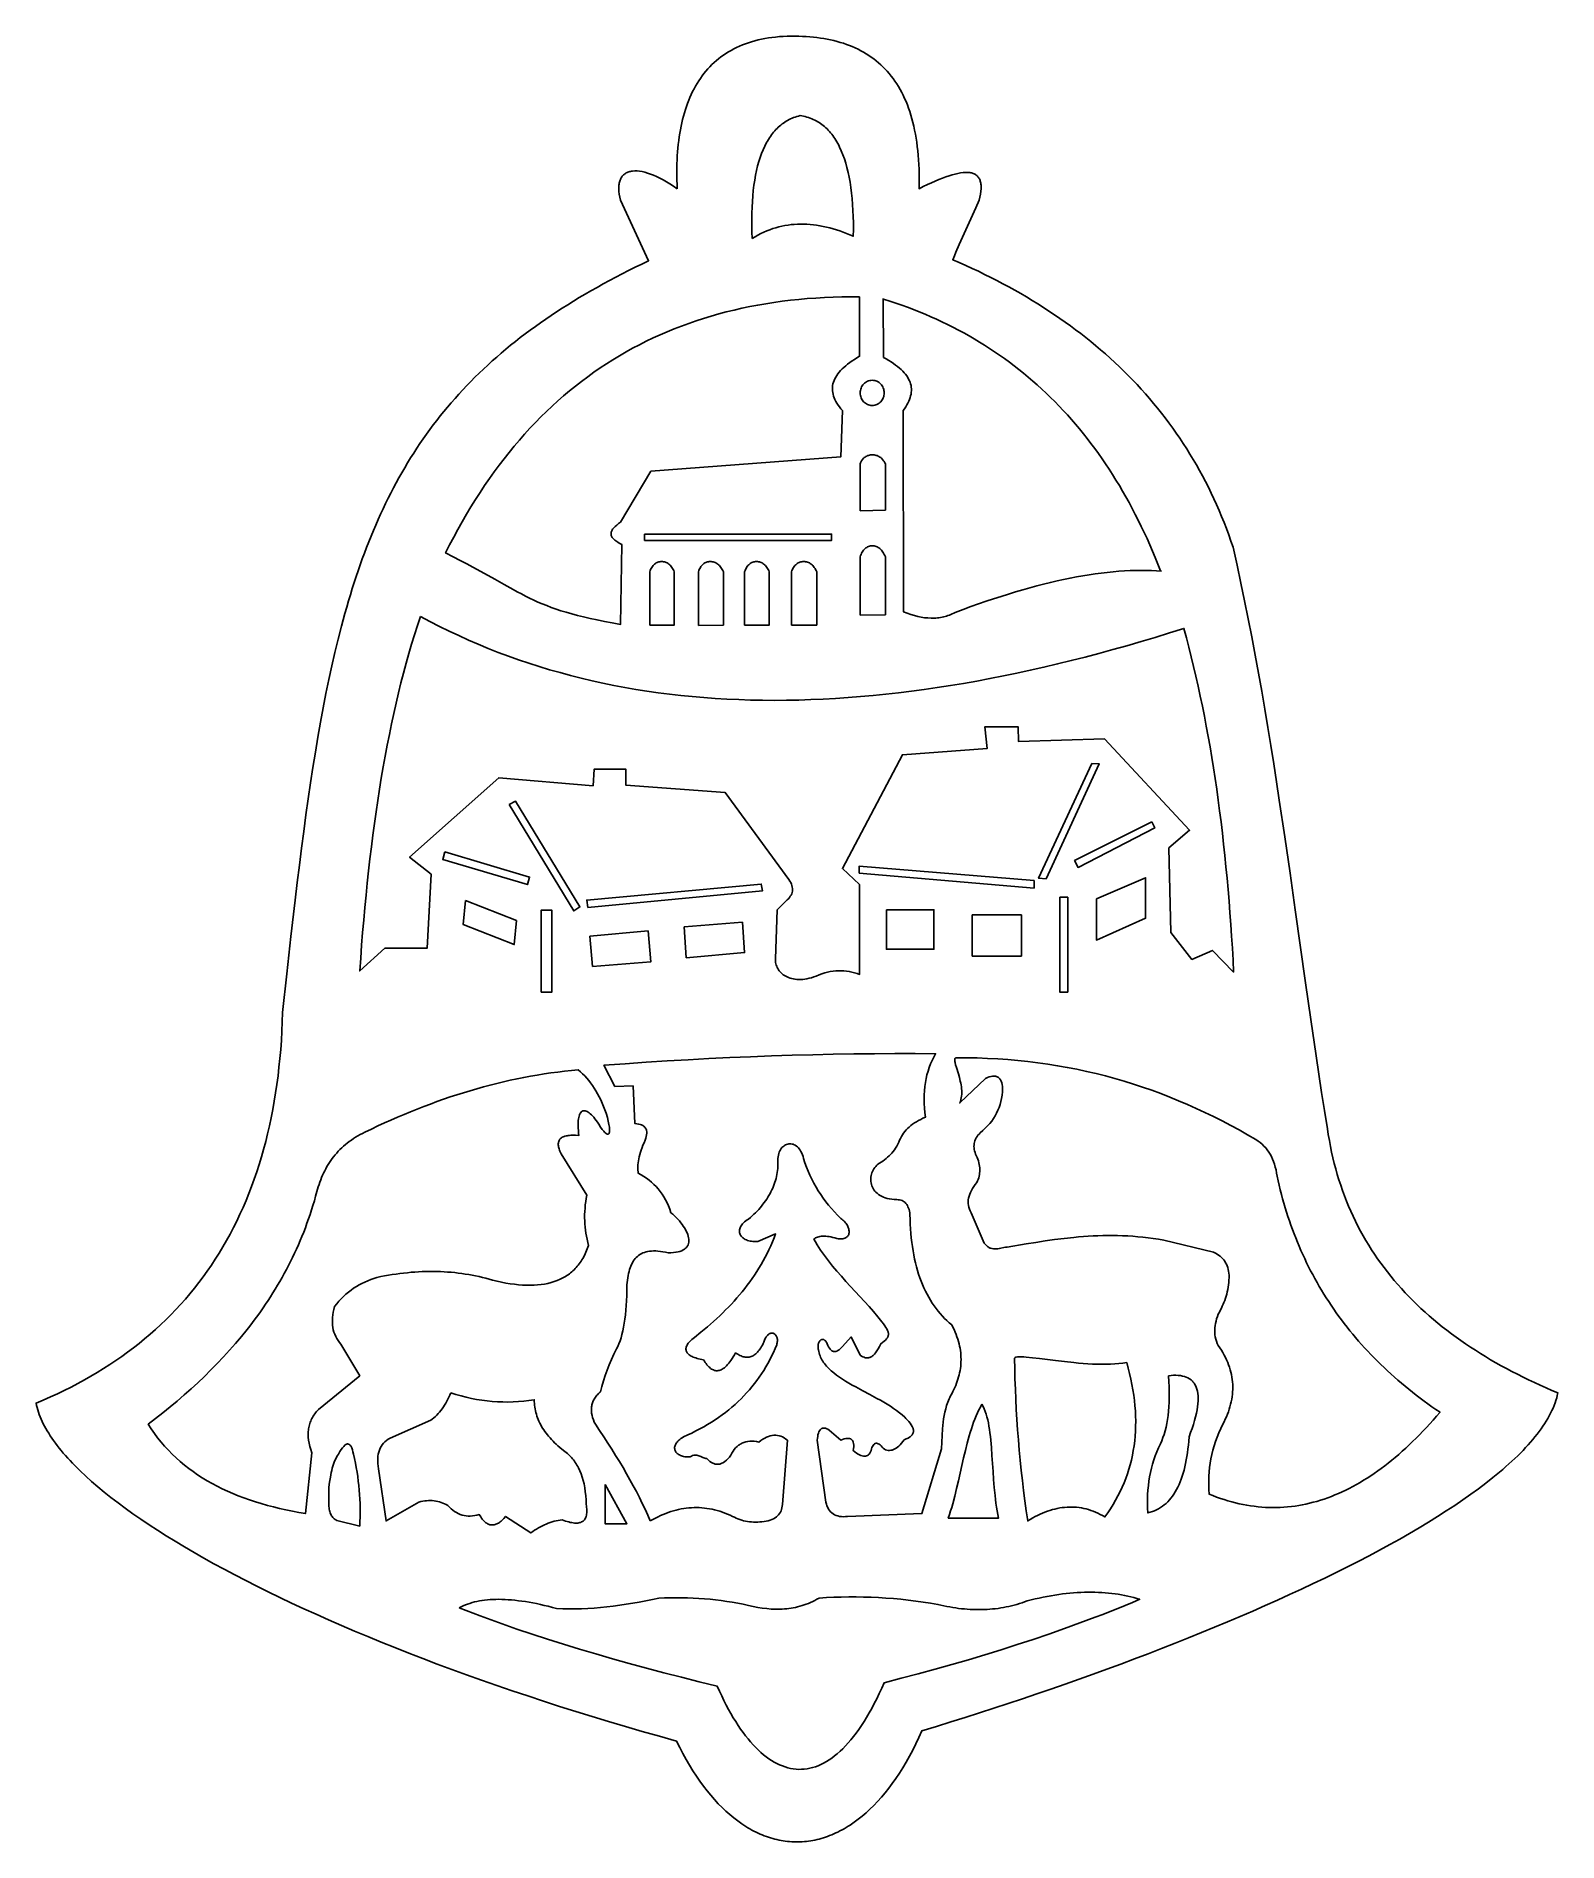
# Model space of a CAD drawing. Extents: x -255 to 224, y -284 to 284.
import ezdxf

# ---------------------------------------------------------------- set-up
doc = ezdxf.new("R2010")
doc.units = 0

msp = doc.modelspace()

# ---------------------------------------------------------------- linework, layer by layer
for points in [[(-53.4, 236.19), (-53.45, 237.54), (-53.5, 238.88), (-53.52, 240.2), (-53.52, 241.5), (-53.51, 242.79), (-53.48, 244.06), (-53.44, 245.32), (-53.37, 246.56), (-53.29, 247.79), (-53.18, 248.99), (-53.06, 250.18), (-52.92, 251.36), (-52.76, 252.51), (-52.59, 253.65), (-52.39, 254.77), (-52.18, 255.88), (-51.94, 256.96), (-51.69, 258.03), (-51.42, 259.08), (-51.13, 260.11), (-50.82, 261.12), (-50.49, 262.11), (-50.14, 263.08), (-49.77, 264.04), (-49.38, 264.97), (-48.97, 265.89), (-48.54, 266.78), (-48.09, 267.66), (-47.62, 268.51), (-47.13, 269.35), (-46.61, 270.16), (-46.08, 270.95), (-45.53, 271.73), (-44.96, 272.48), (-44.36, 273.21), (-43.75, 273.91), (-43.11, 274.6), (-42.45, 275.27), (-41.77, 275.91), (-41.07, 276.53), (-40.35, 277.13), (-39.61, 277.7), (-38.84, 278.25), (-38.06, 278.78), (-37.25, 279.29), (-36.42, 279.77), (-35.56, 280.23), (-34.69, 280.67), (-33.79, 281.08), (-32.87, 281.46), (-31.93, 281.83), (-30.96, 282.17), (-29.98, 282.48), (-28.96, 282.77), (-27.93, 283.03), (-26.87, 283.27), (-25.79, 283.49), (-24.69, 283.67), (-23.56, 283.83), (-22.41, 283.97), (-21.24, 284.08), (-20.04, 284.16), (-18.82, 284.22), (-17.58, 284.25), (-16.36, 284.25), (-15.16, 284.23), (-13.98, 284.18), (-12.81, 284.12), (-11.66, 284.03), (-10.53, 283.93), (-9.41, 283.8), (-8.31, 283.65), (-7.23, 283.48), (-6.16, 283.28), (-5.12, 283.07), (-4.09, 282.83), (-3.07, 282.57), (-2.08, 282.29), (-1.1, 281.98), (-0.14, 281.65), (0.8, 281.3), (1.73, 280.93), (2.64, 280.53), (3.52, 280.11), (4.39, 279.66), (5.24, 279.2), (6.08, 278.7), (6.89, 278.19), (7.68, 277.65), (8.46, 277.08), (9.22, 276.5), (9.95, 275.88), (10.67, 275.25), (11.37, 274.58), (12.05, 273.89), (12.71, 273.18), (13.35, 272.44), (13.97, 271.68), (14.57, 270.89), (15.15, 270.07), (15.71, 269.23), (16.25, 268.37), (16.77, 267.47), (17.26, 266.55), (17.74, 265.61), (18.2, 264.63), (18.63, 263.64), (19.05, 262.61), (19.44, 261.56), (19.81, 260.47), (20.17, 259.37), (20.49, 258.23), (20.8, 257.07), (21.09, 255.88), (21.35, 254.66), (21.59, 253.41), (21.81, 252.13), (22.01, 250.83), (22.19, 249.5), (22.34, 248.13), (22.47, 246.74), (22.58, 245.33), (22.66, 243.88), (22.73, 242.4), (22.77, 240.89), (22.78, 239.35), (22.78, 237.79), (22.74, 236.19), (24.07, 236.86), (25.36, 237.49), (26.61, 238.07), (27.81, 238.61), (28.97, 239.1), (30.08, 239.54), (31.15, 239.94), (32.18, 240.29), (33.16, 240.59), (34.09, 240.84), (34.97, 241.04), (35.81, 241.19), (36.6, 241.29), (37.34, 241.34), (38.03, 241.33), (38.67, 241.28), (38.98, 241.23), (39.27, 241.17), (39.54, 241.09), (39.8, 241), (40.05, 240.9), (40.29, 240.78), (40.52, 240.65), (40.73, 240.5), (40.93, 240.34), (41.11, 240.17), (41.28, 239.98), (41.44, 239.78), (41.58, 239.56), (41.71, 239.33), (41.83, 239.08), (41.93, 238.82), (42.02, 238.55), (42.1, 238.26), (42.16, 237.95), (42.2, 237.63), (42.24, 237.3), (42.26, 236.95), (42.25, 236.2), (42.19, 235.39), (42.07, 234.52), (41.88, 233.59), (41.64, 232.59), (40.62, 230.19), (39.57, 227.84), (37.44, 223.23), (36.38, 220.93), (35.34, 218.62), (34.33, 216.27), (33.84, 215.08), (33.36, 213.87), (35.41, 212.98), (37.43, 212.07), (39.43, 211.14), (41.41, 210.2), (43.37, 209.25), (45.31, 208.28), (47.24, 207.29), (49.14, 206.29), (51.02, 205.27), (52.88, 204.24), (54.72, 203.19), (56.54, 202.12), (58.34, 201.04), (60.13, 199.94), (61.89, 198.83), (63.62, 197.7), (65.34, 196.55), (67.04, 195.39), (68.72, 194.21), (70.38, 193.02), (72.01, 191.81), (73.63, 190.58), (75.22, 189.33), (76.79, 188.07), (78.34, 186.79), (79.87, 185.5), (81.38, 184.19), (82.87, 182.86), (84.33, 181.51), (85.78, 180.15), (87.2, 178.77), (88.6, 177.38), (89.98, 175.96), (91.34, 174.53), (92.67, 173.08), (93.99, 171.62), (95.28, 170.14), (96.55, 168.64), (97.8, 167.12), (99.02, 165.58), (100.22, 164.03), (101.4, 162.46), (102.56, 160.87), (103.7, 159.27), (104.81, 157.64), (105.9, 156), (106.97, 154.34), (108.01, 152.67), (109.03, 150.97), (110.03, 149.26), (111.01, 147.53), (111.96, 145.77), (112.89, 144.01), (113.8, 142.22), (114.68, 140.41), (115.54, 138.59), (116.37, 136.75), (117.19, 134.89), (117.98, 133.01), (118.74, 131.11), (119.48, 129.19), (120.2, 127.26), (120.89, 125.3), (121.56, 123.33), (122.83, 117.71), (124.04, 112.07), (125.22, 106.42), (126.36, 100.76), (127.47, 95.09), (128.54, 89.41), (129.58, 83.72), (130.58, 78.02), (131.57, 72.32), (132.52, 66.6), (133.45, 60.88), (134.36, 55.16), (135.25, 49.43), (136.13, 43.69), (137.83, 32.21), (139.49, 20.71), (141.12, 9.2), (144.37, -13.81), (146.02, -25.31), (147.71, -36.8), (148.57, -42.54), (149.45, -48.28), (150.35, -54), (151.26, -59.73), (151.55, -61.6), (151.87, -63.45), (152.21, -65.28), (152.59, -67.09), (152.99, -68.88), (153.43, -70.66), (153.89, -72.41), (154.38, -74.14), (154.9, -75.85), (155.45, -77.55), (156.03, -79.22), (156.64, -80.87), (157.28, -82.51), (157.94, -84.13), (158.64, -85.72), (159.36, -87.3), (160.11, -88.86), (160.88, -90.4), (161.69, -91.93), (162.52, -93.43), (163.38, -94.92), (164.27, -96.39), (165.18, -97.83), (166.12, -99.27), (167.08, -100.68), (168.08, -102.08), (169.09, -103.45), (170.14, -104.82), (171.21, -106.16), (172.31, -107.48), (173.43, -108.79), (174.57, -110.08), (175.75, -111.36), (176.95, -112.61), (178.17, -113.85), (179.42, -115.08), (180.69, -116.28), (181.99, -117.47), (183.31, -118.65), (184.65, -119.8), (186.02, -120.94), (187.42, -122.07), (188.83, -123.18), (190.27, -124.27), (191.74, -125.34), (193.23, -126.4), (194.74, -127.45), (196.27, -128.48), (197.83, -129.49), (199.41, -130.49), (201.01, -131.47), (202.63, -132.44), (204.28, -133.39), (205.95, -134.33), (207.64, -135.25), (209.35, -136.16), (211.08, -137.05), (212.84, -137.93), (214.61, -138.79), (216.41, -139.64), (218.23, -140.47), (220.07, -141.29), (221.93, -142.1), (223.8, -142.89), (223.63, -143.68), (223.43, -144.47), (223.19, -145.27), (222.92, -146.07), (222.62, -146.88), (222.28, -147.68), (221.92, -148.49), (221.52, -149.31), (221.1, -150.12), (220.64, -150.94), (220.15, -151.77), (219.63, -152.59), (219.08, -153.42), (218.51, -154.25), (217.9, -155.08), (217.26, -155.92), (216.6, -156.76), (215.91, -157.6), (215.18, -158.44), (214.43, -159.29), (213.66, -160.14), (212.85, -160.99), (212.02, -161.84), (211.16, -162.69), (210.27, -163.55), (209.36, -164.4), (208.42, -165.26), (207.45, -166.12), (206.46, -166.99), (205.45, -167.85), (203.34, -169.58), (201.13, -171.32), (198.83, -173.07), (196.43, -174.82), (193.94, -176.57), (191.35, -178.32), (188.68, -180.08), (185.92, -181.84), (183.08, -183.6), (180.16, -185.37), (177.15, -187.13), (174.07, -188.9), (170.91, -190.66), (167.67, -192.42), (164.36, -194.18), (160.99, -195.94), (157.54, -197.7), (154.03, -199.45), (150.46, -201.2), (146.82, -202.95), (143.12, -204.69), (139.37, -206.42), (135.56, -208.15), (131.69, -209.87), (127.78, -211.59), (123.81, -213.3), (119.8, -215), (115.74, -216.69), (111.64, -218.37), (107.5, -220.05), (103.31, -221.71), (99.09, -223.36), (94.84, -225), (90.55, -226.63), (86.23, -228.25), (81.88, -229.85), (77.51, -231.44), (73.11, -233.02), (68.68, -234.58), (64.24, -236.12), (59.78, -237.65), (55.3, -239.17), (50.8, -240.67), (46.3, -242.15), (41.78, -243.61), (37.25, -245.05), (32.72, -246.48), (28.18, -247.88), (23.64, -249.27), (22.7, -251.37), (21.72, -253.41), (20.73, -255.38), (19.71, -257.29), (18.67, -259.13), (17.62, -260.9), (16.54, -262.62), (15.44, -264.26), (14.32, -265.84), (13.19, -267.36), (12.04, -268.81), (10.87, -270.2), (9.69, -271.52), (8.49, -272.77), (7.28, -273.96), (6.06, -275.09), (4.83, -276.15), (3.58, -277.14), (2.32, -278.07), (1.05, -278.94), (0.41, -279.34), (-0.23, -279.74), (-0.87, -280.11), (-1.51, -280.47), (-2.16, -280.81), (-2.81, -281.14), (-3.46, -281.45), (-4.11, -281.74), (-4.76, -282.02), (-5.42, -282.28), (-6.07, -282.53), (-6.73, -282.76), (-7.39, -282.97), (-8.05, -283.17), (-8.71, -283.35), (-9.37, -283.51), (-10.04, -283.66), (-10.7, -283.79), (-11.37, -283.9), (-12.03, -284), (-12.7, -284.08), (-13.36, -284.15), (-14.03, -284.2), (-14.7, -284.23), (-15.36, -284.25), (-16.03, -284.25), (-16.69, -284.24), (-17.36, -284.2), (-18.03, -284.16), (-18.69, -284.09), (-19.36, -284.01), (-20.02, -283.91), (-20.69, -283.8), (-21.35, -283.67), (-22.01, -283.53), (-22.68, -283.36), (-23.34, -283.19), (-24, -282.99), (-24.66, -282.78), (-25.31, -282.55), (-25.97, -282.31), (-26.62, -282.05), (-27.28, -281.78), (-27.93, -281.48), (-28.58, -281.17), (-29.23, -280.85), (-29.87, -280.51), (-30.52, -280.15), (-31.16, -279.78), (-31.8, -279.39), (-33.07, -278.56), (-34.33, -277.67), (-35.59, -276.71), (-36.83, -275.68), (-38.06, -274.59), (-39.27, -273.44), (-40.47, -272.22), (-41.66, -270.94), (-42.84, -269.59), (-43.99, -268.17), (-45.13, -266.69), (-46.26, -265.15), (-47.36, -263.54), (-48.45, -261.86), (-49.52, -260.12), (-50.56, -258.32), (-51.59, -256.45), (-52.59, -254.51), (-53.58, -252.51), (-59.01, -251), (-64.38, -249.47), (-69.71, -247.92), (-74.97, -246.36), (-80.18, -244.78), (-85.33, -243.19), (-90.42, -241.58), (-95.45, -239.96), (-100.41, -238.32), (-105.32, -236.67), (-110.17, -235.01), (-114.95, -233.34), (-119.66, -231.66), (-124.32, -229.96), (-128.9, -228.26), (-133.42, -226.55), (-137.87, -224.83), (-142.26, -223.1), (-146.57, -221.36), (-150.81, -219.62), (-154.99, -217.87), (-159.09, -216.12), (-163.12, -214.36), (-167.07, -212.6), (-170.95, -210.84), (-174.75, -209.07), (-178.48, -207.3), (-182.14, -205.53), (-185.71, -203.76), (-189.2, -201.98), (-192.62, -200.21), (-195.96, -198.44), (-199.21, -196.67), (-202.38, -194.91), (-205.47, -193.14), (-208.48, -191.38), (-211.4, -189.63), (-214.23, -187.88), (-216.98, -186.13), (-219.64, -184.39), (-222.22, -182.66), (-224.7, -180.93), (-227.1, -179.22), (-229.4, -177.51), (-231.62, -175.81), (-233.74, -174.12), (-235.76, -172.44), (-237.7, -170.77), (-239.54, -169.12), (-241.28, -167.48), (-242.93, -165.85), (-243.72, -165.04), (-244.48, -164.23), (-245.22, -163.43), (-245.93, -162.63), (-246.62, -161.83), (-247.28, -161.04), (-247.92, -160.25), (-248.54, -159.47), (-249.12, -158.69), (-249.69, -157.91), (-250.23, -157.14), (-250.74, -156.37), (-251.22, -155.61), (-251.69, -154.85), (-252.12, -154.1), (-252.53, -153.35), (-252.91, -152.61), (-253.27, -151.87), (-253.6, -151.13), (-253.91, -150.4), (-254.18, -149.68), (-254.44, -148.96), (-254.66, -148.24), (-254.86, -147.53), (-255.03, -146.83), (-255.18, -146.13), (-252.91, -145.17), (-250.68, -144.18), (-248.48, -143.16), (-246.31, -142.12), (-244.18, -141.05), (-242.07, -139.94), (-240, -138.81), (-237.95, -137.65), (-235.94, -136.46), (-233.97, -135.24), (-232.02, -133.99), (-230.11, -132.71), (-228.23, -131.4), (-226.38, -130.06), (-224.56, -128.7), (-222.78, -127.3), (-221.03, -125.87), (-219.31, -124.41), (-217.62, -122.93), (-215.97, -121.41), (-214.35, -119.86), (-212.77, -118.28), (-211.22, -116.67), (-209.7, -115.03), (-208.21, -113.36), (-206.76, -111.66), (-205.34, -109.92), (-203.96, -108.16), (-202.61, -106.36), (-201.3, -104.54), (-200.01, -102.68), (-198.77, -100.79), (-197.56, -98.87), (-196.38, -96.92), (-195.23, -94.93), (-194.12, -92.92), (-193.05, -90.87), (-192.01, -88.79), (-191.01, -86.68), (-190.04, -84.54), (-189.11, -82.36), (-188.21, -80.15), (-187.34, -77.91), (-186.52, -75.64), (-185.73, -73.33), (-184.97, -70.99), (-184.25, -68.62), (-183.57, -66.22), (-182.92, -63.78), (-182.31, -61.31), (-181.73, -58.8), (-181.19, -56.27), (-180.69, -53.7), (-180.22, -51.09), (-179.79, -48.46), (-179.4, -45.78), (-179.04, -43.08), (-178.73, -40.34), (-178.44, -37.57), (-178.2, -34.76), (-177.99, -31.92), (-177.82, -29.04), (-177.69, -26.13), (-177.6, -23.19), (-176.27, -10.98), (-174.96, 0.83), (-173.65, 12.23), (-172.99, 17.78), (-172.32, 23.24), (-171.64, 28.6), (-170.95, 33.87), (-170.25, 39.05), (-169.53, 44.13), (-168.8, 49.13), (-168.05, 54.03), (-167.28, 58.85), (-166.48, 63.59), (-165.66, 68.23), (-164.81, 72.8), (-163.94, 77.28), (-163.03, 81.68), (-162.09, 86), (-161.11, 90.24), (-160.1, 94.4), (-159.05, 98.49), (-158.51, 100.5), (-157.96, 102.5), (-157.4, 104.47), (-156.83, 106.43), (-156.25, 108.38), (-155.65, 110.3), (-155.05, 112.2), (-154.43, 114.09), (-153.8, 115.96), (-153.15, 117.81), (-152.5, 119.65), (-151.83, 121.47), (-151.15, 123.27), (-150.45, 125.05), (-149.74, 126.82), (-149.02, 128.57), (-148.28, 130.31), (-147.53, 132.03), (-146.77, 133.73), (-145.98, 135.42), (-145.19, 137.09), (-144.38, 138.75), (-143.55, 140.39), (-142.71, 142.01), (-141.85, 143.62), (-140.97, 145.22), (-140.08, 146.8), (-139.17, 148.36), (-138.24, 149.92), (-137.3, 151.45), (-136.34, 152.98), (-135.36, 154.49), (-134.36, 155.98), (-133.34, 157.46), (-132.31, 158.93), (-131.26, 160.39), (-130.18, 161.83), (-129.09, 163.26), (-127.98, 164.67), (-126.85, 166.07), (-125.7, 167.46), (-124.52, 168.84), (-123.33, 170.21), (-122.12, 171.56), (-120.88, 172.9), (-119.63, 174.23), (-118.35, 175.55), (-117.05, 176.86), (-115.73, 178.15), (-114.38, 179.44), (-113.01, 180.71), (-111.62, 181.97), (-110.21, 183.22), (-108.77, 184.46), (-107.31, 185.69), (-105.83, 186.91), (-104.32, 188.12), (-102.79, 189.32), (-101.23, 190.51), (-99.65, 191.69), (-98.04, 192.86), (-96.41, 194.02), (-94.75, 195.18), (-93.07, 196.32), (-91.36, 197.45), (-89.62, 198.58), (-87.86, 199.7), (-86.07, 200.81), (-84.25, 201.91), (-82.4, 203), (-80.53, 204.08), (-78.63, 205.16), (-76.7, 206.23), (-74.75, 207.29), (-72.76, 208.34), (-70.75, 209.39), (-68.7, 210.43), (-66.63, 211.47), (-64.53, 212.49), (-62.4, 213.51), (-71.22, 232.59), (-71.45, 233.56), (-71.63, 234.48), (-71.74, 235.34), (-71.79, 236.16), (-71.79, 236.54), (-71.77, 236.92), (-71.75, 237.28), (-71.7, 237.62), (-71.65, 237.96), (-71.58, 238.28), (-71.49, 238.58), (-71.39, 238.87), (-71.28, 239.15), (-71.15, 239.42), (-71.01, 239.67), (-70.86, 239.91), (-70.69, 240.13), (-70.51, 240.34), (-70.32, 240.54), (-70.12, 240.72), (-69.9, 240.89), (-69.67, 241.05), (-69.43, 241.19), (-69.17, 241.31), (-68.91, 241.43), (-68.63, 241.53), (-68.34, 241.61), (-68.04, 241.68), (-67.73, 241.74), (-67.41, 241.78), (-66.73, 241.82), (-66.01, 241.8), (-65.25, 241.73), (-64.45, 241.6), (-63.61, 241.4), (-62.74, 241.15), (-61.82, 240.84), (-60.88, 240.47), (-59.9, 240.04), (-58.89, 239.55), (-57.84, 239), (-56.77, 238.39), (-55.67, 237.72), (-54.55, 236.99), (-53.4, 236.19)], [(-29.82, 220.53), (-29.88, 222.61), (-29.92, 224.64), (-29.92, 226.62), (-29.89, 228.54), (-29.82, 230.41), (-29.73, 232.23), (-29.59, 233.99), (-29.43, 235.69), (-29.23, 237.34), (-28.99, 238.93), (-28.72, 240.47), (-28.42, 241.95), (-28.08, 243.38), (-27.7, 244.74), (-27.29, 246.05), (-26.85, 247.31), (-26.36, 248.5), (-25.85, 249.64), (-25.29, 250.71), (-25, 251.23), (-24.7, 251.73), (-24.39, 252.22), (-24.07, 252.69), (-23.74, 253.15), (-23.41, 253.59), (-23.06, 254.02), (-22.71, 254.43), (-22.34, 254.83), (-21.97, 255.21), (-21.58, 255.58), (-21.19, 255.93), (-20.79, 256.26), (-20.38, 256.59), (-19.96, 256.89), (-19.53, 257.18), (-19.09, 257.46), (-18.64, 257.72), (-18.18, 257.96), (-17.71, 258.19), (-17.23, 258.4), (-16.74, 258.6), (-16.25, 258.78), (-15.74, 258.95), (-15.22, 259.1), (-14.7, 259.23), (-14.14, 259.14), (-13.6, 259.03), (-13.07, 258.9), (-12.55, 258.76), (-12.03, 258.6), (-11.53, 258.42), (-11.03, 258.23), (-10.55, 258.02), (-10.08, 257.79), (-9.61, 257.55), (-9.15, 257.29), (-8.71, 257.02), (-8.27, 256.73), (-7.84, 256.42), (-7.43, 256.09), (-7.02, 255.75), (-6.62, 255.4), (-6.23, 255.02), (-5.85, 254.63), (-5.48, 254.23), (-5.11, 253.81), (-4.76, 253.37), (-4.42, 252.92), (-4.08, 252.45), (-3.76, 251.97), (-3.44, 251.47), (-3.13, 250.95), (-2.84, 250.42), (-2.55, 249.87), (-2.27, 249.31), (-1.74, 248.14), (-1.24, 246.91), (-0.78, 245.61), (-0.35, 244.26), (0.04, 242.84), (0.39, 241.36), (0.71, 239.83), (1, 238.23), (1.25, 236.58), (1.47, 234.86), (1.65, 233.09), (1.8, 231.26), (1.92, 229.37), (2, 227.43), (2.05, 225.43), (2.06, 223.37), (2.04, 221.25), (0.97, 221.71), (-0.1, 222.14), (-1.17, 222.54), (-2.23, 222.92), (-3.29, 223.26), (-4.34, 223.58), (-5.39, 223.87), (-6.43, 224.13), (-7.46, 224.35), (-8.49, 224.55), (-9.52, 224.72), (-10.54, 224.85), (-11.55, 224.96), (-12.56, 225.03), (-13.56, 225.07), (-14.56, 225.08), (-15.55, 225.05), (-16.54, 224.99), (-17.52, 224.9), (-18.5, 224.78), (-19.47, 224.62), (-20.44, 224.43), (-21.4, 224.2), (-22.36, 223.93), (-23.31, 223.64), (-24.25, 223.3), (-25.19, 222.93), (-26.13, 222.53), (-27.06, 222.08), (-27.98, 221.6), (-28.9, 221.09), (-29.82, 220.53)], [(4.02, 202.17), (1.22, 202.18), (-1.56, 202.14), (-4.32, 202.07), (-7.05, 201.95), (-9.76, 201.79), (-12.44, 201.6), (-15.1, 201.36), (-17.74, 201.08), (-20.35, 200.77), (-22.93, 200.41), (-25.49, 200.01), (-28.03, 199.57), (-30.54, 199.09), (-33.03, 198.58), (-35.49, 198.02), (-37.93, 197.42), (-40.34, 196.78), (-42.73, 196.1), (-45.1, 195.38), (-47.44, 194.62), (-49.76, 193.82), (-52.05, 192.98), (-54.31, 192.1), (-56.56, 191.18), (-58.78, 190.22), (-60.97, 189.22), (-63.14, 188.18), (-65.29, 187.1), (-67.41, 185.98), (-69.5, 184.81), (-71.57, 183.61), (-73.62, 182.37), (-75.65, 181.09), (-77.64, 179.77), (-79.62, 178.41), (-81.57, 177.01), (-83.5, 175.56), (-85.4, 174.08), (-87.27, 172.56), (-89.13, 171), (-90.96, 169.4), (-92.76, 167.75), (-94.54, 166.07), (-96.29, 164.35), (-98.03, 162.59), (-99.73, 160.79), (-101.41, 158.95), (-103.07, 157.06), (-104.71, 155.14), (-106.32, 153.18), (-107.9, 151.18), (-109.46, 149.14), (-111, 147.06), (-112.51, 144.94), (-114, 142.78), (-115.46, 140.57), (-116.9, 138.33), (-118.32, 136.05), (-119.71, 133.73), (-121.07, 131.37), (-122.41, 128.97), (-123.73, 126.53), (-125.03, 124.05), (-126.3, 121.53), (-123.94, 120.34), (-121.72, 119.2), (-119.63, 118.1), (-117.67, 117.05), (-114.05, 115.07), (-110.8, 113.26), (-107.84, 111.59), (-105.07, 110.05), (-103.74, 109.32), (-102.43, 108.63), (-101.13, 107.96), (-99.84, 107.31), (-98.53, 106.69), (-97.21, 106.09), (-95.85, 105.51), (-94.46, 104.95), (-93.03, 104.4), (-91.53, 103.87), (-89.97, 103.36), (-88.33, 102.85), (-86.6, 102.36), (-84.77, 101.87), (-82.84, 101.39), (-80.79, 100.91), (-78.61, 100.44), (-76.3, 99.97), (-73.83, 99.5), (-71.22, 99.03), (-70.86, 124.23), (-71.7, 124.67), (-72.07, 124.89), (-72.41, 125.1), (-72.72, 125.32), (-73, 125.53), (-73.25, 125.75), (-73.47, 125.96), (-73.66, 126.18), (-73.82, 126.39), (-73.95, 126.6), (-74.05, 126.82), (-74.13, 127.03), (-74.18, 127.24), (-74.21, 127.46), (-74.21, 127.67), (-74.18, 127.89), (-74.13, 128.11), (-74.06, 128.32), (-73.96, 128.54), (-73.85, 128.76), (-73.71, 128.98), (-73.54, 129.2), (-73.36, 129.42), (-72.94, 129.87), (-72.43, 130.32), (-71.86, 130.78), (-71.22, 131.25), (-61.68, 147.27), (-1.92, 151.77), (-1.38, 166.35), (-1.88, 166.94), (-2.33, 167.52), (-2.75, 168.1), (-3.12, 168.68), (-3.45, 169.25), (-3.74, 169.82), (-3.98, 170.39), (-4.18, 170.95), (-4.33, 171.5), (-4.44, 172.06), (-4.51, 172.61), (-4.54, 173.15), (-4.52, 173.7), (-4.46, 174.24), (-4.36, 174.77), (-4.21, 175.31), (-4.02, 175.84), (-3.79, 176.36), (-3.51, 176.89), (-3.19, 177.41), (-2.83, 177.93), (-2.42, 178.44), (-1.97, 178.95), (-1.48, 179.46), (-0.94, 179.97), (-0.36, 180.47), (0.26, 180.98), (0.93, 181.48), (1.64, 181.97), (2.39, 182.47), (3.19, 182.96), (4.02, 183.45), (4.02, 202.17)], [(7.98, 167.97), (8.38, 167.99), (8.77, 168.05), (9.14, 168.15), (9.49, 168.29), (9.82, 168.45), (10.13, 168.65), (10.42, 168.88), (10.68, 169.14), (10.93, 169.42), (11.14, 169.73), (11.32, 170.06), (11.48, 170.4), (11.6, 170.76), (11.69, 171.14), (11.75, 171.53), (11.76, 171.93), (11.75, 172.33), (11.69, 172.72), (11.6, 173.1), (11.48, 173.46), (11.32, 173.81), (11.14, 174.13), (10.93, 174.44), (10.68, 174.72), (10.42, 174.98), (10.13, 175.21), (9.82, 175.41), (9.49, 175.58), (9.14, 175.71), (8.77, 175.81), (8.38, 175.87), (7.98, 175.89), (7.59, 175.87), (7.2, 175.81), (6.83, 175.71), (6.48, 175.58), (6.15, 175.41), (5.84, 175.21), (5.55, 174.98), (5.28, 174.72), (5.04, 174.44), (4.83, 174.13), (4.65, 173.81), (4.49, 173.46), (4.37, 173.1), (4.28, 172.72), (4.22, 172.33), (4.2, 171.93), (4.22, 171.53), (4.28, 171.14), (4.37, 170.76), (4.49, 170.4), (4.65, 170.06), (4.83, 169.73), (5.04, 169.42), (5.28, 169.14), (5.55, 168.88), (5.84, 168.65), (6.15, 168.45), (6.48, 168.29), (6.83, 168.15), (7.2, 168.05), (7.59, 167.99), (7.98, 167.97)], [(4.2, 134.85), (4.2, 149.61), (4.33, 149.95), (4.48, 150.28), (4.65, 150.57), (4.84, 150.85), (5.04, 151.11), (5.26, 151.34), (5.5, 151.55), (5.75, 151.74), (6, 151.9), (6.27, 152.05), (6.55, 152.17), (6.84, 152.27), (7.13, 152.35), (7.43, 152.4), (7.73, 152.44), (8.03, 152.45), (8.33, 152.44), (8.64, 152.4), (8.94, 152.35), (9.24, 152.27), (9.53, 152.17), (9.82, 152.05), (10.11, 151.9), (10.38, 151.74), (10.65, 151.55), (10.9, 151.34), (11.14, 151.11), (11.37, 150.85), (11.59, 150.57), (11.78, 150.28), (11.96, 149.95), (12.12, 149.61), (12.12, 135.03), (4.2, 134.85)], [(-63.66, 127.47), (-4.8, 127.47), (-4.8, 125.49), (-63.66, 125.49), (-63.66, 127.47)], [(4.2, 101.91), (4.2, 120.27), (4.33, 120.7), (4.48, 121.09), (4.65, 121.46), (4.84, 121.81), (5.04, 122.12), (5.26, 122.41), (5.5, 122.67), (5.75, 122.9), (6, 123.11), (6.27, 123.29), (6.55, 123.44), (6.84, 123.56), (7.13, 123.66), (7.43, 123.73), (7.73, 123.77), (8.03, 123.78), (8.33, 123.77), (8.64, 123.73), (8.94, 123.66), (9.24, 123.56), (9.53, 123.44), (9.82, 123.29), (10.11, 123.11), (10.38, 122.9), (10.65, 122.67), (10.9, 122.41), (11.14, 122.12), (11.37, 121.81), (11.59, 121.46), (11.78, 121.09), (11.96, 120.7), (12.12, 120.27), (12.12, 102.09), (4.2, 101.91)], [(-62.04, 98.85), (-62.04, 115.59), (-61.91, 115.98), (-61.76, 116.35), (-61.59, 116.69), (-61.41, 117.01), (-61.21, 117.3), (-60.99, 117.57), (-60.76, 117.81), (-60.52, 118.02), (-60.27, 118.21), (-60.01, 118.38), (-59.74, 118.52), (-59.46, 118.63), (-59.18, 118.72), (-58.89, 118.78), (-58.59, 118.82), (-58.3, 118.83), (-58, 118.82), (-57.71, 118.78), (-57.42, 118.72), (-57.12, 118.63), (-56.84, 118.52), (-56.55, 118.38), (-56.28, 118.21), (-56.01, 118.02), (-55.75, 117.81), (-55.5, 117.57), (-55.27, 117.3), (-55.04, 117.01), (-54.83, 116.69), (-54.64, 116.35), (-54.46, 115.98), (-54.3, 115.59), (-54.3, 98.85), (-62.04, 98.85)], [(-46.74, 98.67), (-46.74, 115.59), (-46.61, 115.98), (-46.46, 116.35), (-46.29, 116.69), (-46.11, 117.01), (-45.91, 117.3), (-45.69, 117.57), (-45.46, 117.81), (-45.22, 118.02), (-44.97, 118.21), (-44.7, 118.38), (-44.43, 118.52), (-44.15, 118.63), (-43.86, 118.72), (-43.57, 118.78), (-43.28, 118.82), (-42.98, 118.83), (-42.68, 118.82), (-42.38, 118.78), (-42.08, 118.72), (-41.78, 118.63), (-41.49, 118.52), (-41.2, 118.38), (-40.91, 118.21), (-40.63, 118.02), (-40.37, 117.81), (-40.11, 117.57), (-39.86, 117.3), (-39.62, 117.01), (-39.4, 116.69), (-39.19, 116.35), (-38.99, 115.98), (-38.82, 115.59), (-38.82, 98.85), (-46.74, 98.67)], [(-32.16, 98.85), (-32.16, 115.59), (-32.03, 115.98), (-31.88, 116.35), (-31.71, 116.69), (-31.53, 117.01), (-31.33, 117.3), (-31.11, 117.57), (-30.88, 117.81), (-30.64, 118.02), (-30.39, 118.21), (-30.13, 118.38), (-29.86, 118.52), (-29.58, 118.63), (-29.3, 118.72), (-29.01, 118.78), (-28.71, 118.82), (-28.42, 118.83), (-28.12, 118.82), (-27.83, 118.78), (-27.54, 118.72), (-27.24, 118.63), (-26.96, 118.52), (-26.67, 118.38), (-26.4, 118.21), (-26.13, 118.02), (-25.87, 117.81), (-25.62, 117.57), (-25.39, 117.3), (-25.16, 117.01), (-24.95, 116.69), (-24.76, 116.35), (-24.58, 115.98), (-24.42, 115.59), (-24.42, 98.85), (-32.16, 98.85)], [(-17.4, 98.85), (-17.4, 115.59), (-17.27, 115.98), (-17.12, 116.35), (-16.95, 116.69), (-16.76, 117.01), (-16.56, 117.3), (-16.34, 117.57), (-16.1, 117.81), (-15.85, 118.02), (-15.6, 118.21), (-15.33, 118.38), (-15.05, 118.52), (-14.76, 118.63), (-14.47, 118.72), (-14.17, 118.78), (-13.87, 118.82), (-13.57, 118.83), (-13.27, 118.82), (-12.96, 118.78), (-12.66, 118.72), (-12.36, 118.63), (-12.07, 118.52), (-11.78, 118.38), (-11.49, 118.21), (-11.22, 118.02), (-10.95, 117.81), (-10.7, 117.57), (-10.46, 117.3), (-10.23, 117.01), (-10.01, 116.69), (-9.82, 116.35), (-9.64, 115.98), (-9.48, 115.59), (-9.48, 98.85), (-17.4, 98.85)], [(-134.22, 101.55), (-135.16, 98.69), (-136.09, 95.79), (-136.99, 92.84), (-137.86, 89.85), (-138.71, 86.82), (-139.54, 83.74), (-140.34, 80.62), (-141.12, 77.46), (-141.87, 74.25), (-142.61, 71.01), (-143.32, 67.72), (-144, 64.39), (-144.67, 61.02), (-145.31, 57.61), (-145.93, 54.17), (-146.52, 50.68), (-147.1, 47.15), (-147.65, 43.59), (-148.19, 39.99), (-148.7, 36.35), (-149.19, 32.68), (-149.66, 28.97), (-150.11, 25.22), (-150.54, 21.44), (-150.95, 17.62), (-151.34, 13.77), (-151.72, 9.88), (-152.07, 5.96), (-152.4, 2.01), (-152.72, -1.98), (-153.02, -6), (-153.3, -10.05), (-145.38, -2.85), (-132.06, -2.85), (-130.8, 20.37), (-137.64, 25.77), (-109.56, 50.79), (-79.86, 48.27), (-79.5, 53.49), (-69.6, 53.49), (-69.6, 48.45), (-38.28, 46.11), (-18.3, 18.75), (-17.95, 18.25), (-17.67, 17.76), (-17.44, 17.29), (-17.27, 16.82), (-17.16, 16.37), (-17.09, 15.92), (-17.08, 15.49), (-17.13, 15.06), (-17.22, 14.64), (-17.36, 14.23), (-17.55, 13.83), (-17.79, 13.44), (-18.07, 13.05), (-18.4, 12.66), (-18.78, 12.28), (-19.2, 11.91), (-21.9, 9.21), (-22.44, -6.27), (-22.45, -6.66), (-22.44, -7.05), (-22.4, -7.44), (-22.32, -7.82), (-22.22, -8.2), (-22.08, -8.58), (-21.92, -8.95), (-21.73, -9.31), (-21.51, -9.67), (-21.26, -10.01), (-20.99, -10.34), (-20.69, -10.65), (-20.36, -10.95), (-20, -11.23), (-19.62, -11.49), (-19.22, -11.74), (-18.79, -11.96), (-18.33, -12.15), (-17.86, -12.33), (-17.35, -12.48), (-16.83, -12.59), (-16.28, -12.69), (-15.71, -12.75), (-15.12, -12.77), (-14.51, -12.77), (-13.87, -12.73), (-13.22, -12.65), (-12.54, -12.54), (-11.85, -12.38), (-11.14, -12.19), (-10.41, -11.95), (-9.66, -11.67), (-8.75, -11.29), (-7.85, -10.96), (-6.96, -10.68), (-6.07, -10.45), (-5.2, -10.26), (-4.33, -10.12), (-3.47, -10.03), (-2.61, -9.98), (-1.76, -9.98), (-0.92, -10.02), (-0.08, -10.1), (0.75, -10.23), (1.57, -10.39), (2.4, -10.6), (3.21, -10.84), (4.02, -11.13), (4.02, 17.13), (-1.38, 22.17), (17.52, 57.99), (44.16, 59.97), (43.44, 66.81), (53.88, 66.81), (54.06, 62.13), (81.06, 63.03), (107.88, 34.23), (101.4, 28.65), (101.94, 2.01), (108.6, -6.45), (115.08, -3.57), (121.74, -10.41), (121.55, -6.62), (121.34, -2.86), (121.11, 0.87), (120.86, 4.58), (120.59, 8.27), (120.3, 11.93), (120, 15.57), (119.68, 19.18), (119.34, 22.76), (118.98, 26.32), (118.6, 29.85), (118.2, 33.36), (117.78, 36.84), (117.34, 40.3), (116.89, 43.72), (116.41, 47.12), (115.92, 50.5), (115.4, 53.85), (114.87, 57.17), (114.31, 60.46), (113.74, 63.72), (113.15, 66.96), (112.53, 70.17), (111.9, 73.35), (111.24, 76.5), (110.57, 79.63), (109.87, 82.72), (109.16, 85.79), (108.42, 88.83), (107.66, 91.84), (106.88, 94.82), (106.08, 97.77), (101.57, 96.34), (97.09, 94.96), (92.62, 93.62), (88.18, 92.33), (83.76, 91.09), (79.37, 89.89), (75, 88.74), (70.65, 87.63), (66.33, 86.58), (62.03, 85.56), (57.75, 84.6), (53.5, 83.68), (49.27, 82.8), (45.06, 81.98), (40.88, 81.2), (36.72, 80.47), (32.59, 79.78), (28.47, 79.14), (24.39, 78.55), (20.32, 78), (16.29, 77.51), (12.27, 77.06), (8.28, 76.65), (4.31, 76.3), (0.37, 75.99), (-3.55, 75.73), (-7.44, 75.51), (-11.31, 75.35), (-15.16, 75.23), (-18.98, 75.16), (-22.78, 75.13), (-26.55, 75.16), (-30.3, 75.23), (-34.03, 75.35), (-37.73, 75.52), (-41.4, 75.74), (-45.05, 76), (-48.68, 76.31), (-52.28, 76.67), (-55.86, 77.08), (-59.41, 77.54), (-62.94, 78.05), (-66.44, 78.6), (-69.92, 79.2), (-73.37, 79.86), (-76.8, 80.56), (-80.2, 81.31), (-83.58, 82.1), (-86.94, 82.95), (-90.26, 83.85), (-93.57, 84.79), (-96.85, 85.78), (-100.1, 86.83), (-103.33, 87.92), (-106.53, 89.06), (-109.71, 90.25), (-112.86, 91.49), (-115.99, 92.78), (-119.09, 94.12), (-122.16, 95.5), (-125.22, 96.94), (-128.24, 98.43), (-131.24, 99.96), (-134.22, 101.55)], [(77.1, 55.29), (79.44, 55.11), (62.7, 18.93), (60.36, 19.11), (77.1, 55.29)], [(-106.32, 42.33), (-104.34, 43.41), (-84, 10.11), (-85.98, 8.85), (-106.32, 42.33)], [(96, 36.93), (96.9, 34.95), (72.78, 22.53), (71.7, 24.69), (96, 36.93)], [(-126.48, 27.39), (-99.84, 19.47), (-100.56, 17.13), (-127.2, 25.05), (-126.48, 27.39)], [(3.84, 20.73), (3.84, 22.89), (58.92, 18.39), (58.92, 16.05), (3.84, 20.73)], [(-81.48, 9.93), (-81.84, 12.27), (-26.94, 17.31), (-26.58, 15.15), (-81.48, 9.93)], [(78.54, 12.63), (94.02, 19.29), (94.02, 6.51), (78.54, -0.33), (78.54, 12.63)], [(-120, 12.09), (-103.98, 5.79), (-104.7, -1.77), (-120.72, 4.53), (-120, 12.09)], [(67.02, 13.17), (69.54, 13.17), (69.54, -16.71), (67.02, -16.71), (67.02, 13.17)], [(-96.24, -16.71), (-92.82, -16.71), (-92.82, 9.03), (-96.24, 9.03), (-96.24, -16.71)], [(12.48, 9.21), (27.42, 9.21), (27.42, -3.21), (12.48, -3.21), (12.48, 9.21)], [(39.48, 7.59), (54.96, 7.59), (54.96, -5.37), (39.48, -5.37), (39.48, 7.59)], [(-80.94, 0.93), (-62.58, 2.55), (-61.68, -7.17), (-80.04, -8.61), (-80.94, 0.93)], [(-51.24, 3.81), (-32.88, 5.25), (-32.16, -4.29), (-50.52, -5.91), (-51.24, 3.81)], [(-61.86, -183.21), (-61.05, -182.75), (-60.24, -182.32), (-59.43, -181.91), (-58.62, -181.53), (-57.81, -181.18), (-57, -180.85), (-56.19, -180.55), (-55.38, -180.28), (-54.57, -180.03), (-53.76, -179.81), (-52.95, -179.61), (-52.14, -179.45), (-51.33, -179.31), (-50.52, -179.19), (-49.71, -179.11), (-48.9, -179.05), (-48.09, -179.01), (-47.28, -179.01), (-46.47, -179.03), (-45.66, -179.08), (-44.85, -179.15), (-44.04, -179.25), (-43.23, -179.38), (-42.42, -179.54), (-41.61, -179.72), (-40.8, -179.93), (-39.99, -180.17), (-39.18, -180.44), (-38.37, -180.73), (-37.56, -181.05), (-36.75, -181.39), (-35.94, -181.77), (-35.39, -182.06), (-34.83, -182.33), (-34.26, -182.57), (-33.68, -182.78), (-33.09, -182.97), (-32.49, -183.14), (-31.88, -183.27), (-31.26, -183.39), (-30.63, -183.48), (-29.99, -183.54), (-29.35, -183.58), (-28.7, -183.59), (-28.04, -183.58), (-27.38, -183.54), (-26.71, -183.48), (-26.04, -183.39), (-25.35, -183.27), (-24.71, -183.13), (-24.12, -182.95), (-23.57, -182.75), (-23.06, -182.51), (-22.6, -182.25), (-22.18, -181.96), (-21.81, -181.63), (-21.47, -181.28), (-21.18, -180.9), (-20.93, -180.49), (-20.72, -180.05), (-20.55, -179.58), (-20.42, -179.08), (-20.33, -178.55), (-20.28, -177.99), (-18.66, -157.83), (-19.17, -157.42), (-19.68, -157.07), (-20.21, -156.78), (-20.74, -156.55), (-21.29, -156.37), (-21.84, -156.26), (-22.39, -156.2), (-22.95, -156.21), (-23.52, -156.27), (-24.1, -156.39), (-24.68, -156.58), (-25.26, -156.82), (-25.85, -157.12), (-26.45, -157.47), (-27.05, -157.89), (-27.66, -158.37), (-28.42, -158.23), (-29.16, -158.14), (-29.87, -158.11), (-30.55, -158.13), (-31.21, -158.2), (-31.84, -158.33), (-32.44, -158.52), (-32.73, -158.63), (-33.01, -158.75), (-33.28, -158.89), (-33.55, -159.04), (-33.81, -159.2), (-34.06, -159.38), (-34.55, -159.77), (-35, -160.22), (-35.41, -160.71), (-35.8, -161.26), (-36.15, -161.86), (-36.48, -162.51), (-36.95, -163.11), (-37.42, -163.65), (-37.89, -164.11), (-38.37, -164.5), (-38.84, -164.82), (-39.07, -164.95), (-39.31, -165.07), (-39.55, -165.16), (-39.78, -165.24), (-40.02, -165.3), (-40.26, -165.34), (-40.49, -165.37), (-40.73, -165.38), (-40.96, -165.36), (-41.2, -165.34), (-41.44, -165.29), (-41.67, -165.22), (-41.91, -165.14), (-42.15, -165.04), (-42.38, -164.92), (-42.62, -164.78), (-43.09, -164.46), (-43.56, -164.06), (-44.04, -163.59), (-44.37, -163.54), (-44.7, -163.45), (-45.02, -163.35), (-45.33, -163.23), (-45.96, -162.96), (-46.58, -162.71), (-46.89, -162.61), (-47.21, -162.54), (-47.53, -162.5), (-47.86, -162.5), (-48.19, -162.55), (-48.54, -162.65), (-48.89, -162.82), (-49.26, -163.05), (-49.72, -163.07), (-50.16, -163.07), (-50.59, -163.04), (-50.99, -162.99), (-51.38, -162.92), (-51.74, -162.83), (-52.08, -162.72), (-52.4, -162.6), (-52.7, -162.45), (-52.97, -162.29), (-53.21, -162.11), (-53.43, -161.93), (-53.63, -161.72), (-53.8, -161.51), (-53.94, -161.28), (-54.05, -161.05), (-54.13, -160.8), (-54.18, -160.55), (-54.21, -160.29), (-54.2, -160.02), (-54.16, -159.75), (-54.08, -159.48), (-53.98, -159.2), (-53.84, -158.92), (-53.66, -158.64), (-53.45, -158.36), (-53.21, -158.09), (-52.92, -157.81), (-52.6, -157.54), (-52.25, -157.27), (-51.85, -157.01), (-51.42, -156.75), (-50.08, -156.15), (-48.77, -155.53), (-47.49, -154.89), (-46.23, -154.23), (-45.01, -153.55), (-43.81, -152.85), (-42.64, -152.13), (-41.49, -151.39), (-40.37, -150.63), (-39.28, -149.85), (-38.22, -149.05), (-37.18, -148.23), (-36.17, -147.39), (-35.19, -146.53), (-34.23, -145.65), (-33.3, -144.76), (-32.4, -143.84), (-31.53, -142.9), (-30.68, -141.95), (-29.86, -140.97), (-29.06, -139.98), (-28.29, -138.96), (-27.55, -137.93), (-26.84, -136.88), (-26.15, -135.81), (-25.49, -134.72), (-24.85, -133.61), (-24.24, -132.48), (-23.66, -131.33), (-23.11, -130.16), (-22.58, -128.97), (-22.08, -127.77), (-21.99, -127.45), (-21.92, -127.15), (-21.88, -126.85), (-21.85, -126.57), (-21.85, -126.3), (-21.87, -126.04), (-21.9, -125.79), (-21.95, -125.56), (-22.02, -125.34), (-22.11, -125.14), (-22.2, -124.95), (-22.31, -124.78), (-22.43, -124.63), (-22.57, -124.5), (-22.71, -124.38), (-22.86, -124.28), (-23.02, -124.2), (-23.19, -124.14), (-23.36, -124.11), (-23.54, -124.09), (-23.72, -124.09), (-23.9, -124.12), (-24.09, -124.17), (-24.28, -124.25), (-24.46, -124.35), (-24.65, -124.48), (-24.83, -124.63), (-25.01, -124.8), (-25.19, -125.01), (-25.36, -125.24), (-25.52, -125.5), (-25.68, -125.79), (-25.9, -126.35), (-26.12, -126.88), (-26.36, -127.38), (-26.59, -127.85), (-26.84, -128.29), (-27.08, -128.71), (-27.34, -129.09), (-27.59, -129.45), (-27.86, -129.78), (-28.12, -130.09), (-28.39, -130.36), (-28.67, -130.61), (-28.95, -130.84), (-29.23, -131.03), (-29.52, -131.2), (-29.82, -131.35), (-30.11, -131.46), (-30.41, -131.56), (-30.72, -131.62), (-31.03, -131.66), (-31.34, -131.68), (-31.66, -131.67), (-31.98, -131.64), (-32.31, -131.59), (-32.64, -131.5), (-32.97, -131.4), (-33.3, -131.27), (-33.64, -131.12), (-33.99, -130.95), (-34.33, -130.75), (-34.68, -130.53), (-35.04, -130.29), (-35.4, -130.94), (-35.77, -131.55), (-36.13, -132.12), (-36.49, -132.65), (-36.84, -133.13), (-37.19, -133.58), (-37.53, -133.98), (-37.88, -134.35), (-38.21, -134.67), (-38.55, -134.96), (-38.88, -135.21), (-39.21, -135.42), (-39.53, -135.59), (-39.85, -135.73), (-40.17, -135.83), (-40.48, -135.89), (-40.79, -135.92), (-41.1, -135.91), (-41.4, -135.87), (-41.7, -135.8), (-42, -135.69), (-42.3, -135.55), (-42.59, -135.38), (-42.88, -135.17), (-43.17, -134.94), (-43.45, -134.67), (-43.74, -134.37), (-44.02, -134.05), (-44.3, -133.69), (-44.57, -133.3), (-44.84, -132.89), (-45.12, -132.45), (-46.18, -132.26), (-46.67, -132.15), (-47.13, -132.03), (-47.56, -131.9), (-47.97, -131.76), (-48.35, -131.61), (-48.7, -131.45), (-49.03, -131.29), (-49.32, -131.11), (-49.59, -130.93), (-49.82, -130.73), (-50.03, -130.53), (-50.21, -130.32), (-50.35, -130.11), (-50.47, -129.88), (-50.56, -129.65), (-50.61, -129.41), (-50.64, -129.17), (-50.63, -128.92), (-50.59, -128.66), (-50.52, -128.39), (-50.41, -128.12), (-50.28, -127.84), (-50.11, -127.56), (-49.91, -127.27), (-49.67, -126.97), (-49.41, -126.68), (-49.11, -126.37), (-48.77, -126.06), (-48.4, -125.75), (-48, -125.43), (-45.92, -123.79), (-44.91, -122.95), (-43.9, -122.11), (-42.91, -121.25), (-41.92, -120.39), (-40.96, -119.51), (-40, -118.62), (-39.06, -117.71), (-38.14, -116.8), (-37.23, -115.87), (-36.33, -114.93), (-35.45, -113.98), (-34.59, -113.01), (-33.75, -112.03), (-32.92, -111.03), (-32.11, -110.02), (-31.32, -108.99), (-30.55, -107.95), (-29.79, -106.89), (-29.06, -105.82), (-28.35, -104.73), (-27.66, -103.62), (-26.99, -102.5), (-26.34, -101.35), (-25.71, -100.19), (-25.1, -99.02), (-24.52, -97.82), (-23.96, -96.61), (-23.43, -95.37), (-22.92, -94.12), (-22.44, -92.85), (-28.02, -95.19), (-28.54, -95.22), (-29.05, -95.23), (-29.54, -95.21), (-30.01, -95.17), (-30.45, -95.1), (-30.87, -95), (-31.26, -94.89), (-31.63, -94.75), (-31.97, -94.59), (-32.29, -94.42), (-32.57, -94.22), (-32.83, -94.01), (-33.06, -93.79), (-33.26, -93.55), (-33.43, -93.29), (-33.57, -93.03), (-33.68, -92.75), (-33.75, -92.47), (-33.79, -92.18), (-33.8, -91.88), (-33.77, -91.57), (-33.7, -91.26), (-33.6, -90.95), (-33.46, -90.63), (-33.28, -90.32), (-33.06, -90), (-32.8, -89.68), (-32.51, -89.37), (-32.17, -89.06), (-31.79, -88.76), (-31.36, -88.46), (-30.9, -88.17), (-30.33, -87.68), (-29.78, -87.18), (-29.25, -86.67), (-28.73, -86.16), (-28.23, -85.64), (-27.74, -85.12), (-27.28, -84.59), (-26.83, -84.06), (-26.4, -83.52), (-25.98, -82.97), (-25.58, -82.42), (-25.21, -81.86), (-24.85, -81.3), (-24.5, -80.73), (-24.18, -80.15), (-23.88, -79.57), (-23.59, -78.99), (-23.32, -78.4), (-23.08, -77.8), (-22.85, -77.2), (-22.64, -76.6), (-22.45, -75.99), (-22.28, -75.37), (-22.14, -74.75), (-22.01, -74.13), (-21.9, -73.5), (-21.82, -72.87), (-21.76, -72.23), (-21.71, -71.58), (-21.69, -70.94), (-21.69, -70.28), (-21.72, -69.63), (-21.7, -69.07), (-21.64, -68.54), (-21.55, -68.04), (-21.43, -67.57), (-21.28, -67.13), (-21.11, -66.72), (-20.9, -66.34), (-20.68, -66), (-20.43, -65.69), (-20.16, -65.41), (-19.88, -65.17), (-19.58, -64.96), (-19.27, -64.79), (-18.94, -64.66), (-18.61, -64.56), (-18.27, -64.5), (-17.93, -64.48), (-17.58, -64.49), (-17.24, -64.55), (-16.89, -64.64), (-16.55, -64.77), (-16.21, -64.95), (-15.88, -65.17), (-15.56, -65.43), (-15.26, -65.73), (-14.96, -66.07), (-14.69, -66.46), (-14.43, -66.9), (-14.19, -67.38), (-13.97, -67.9), (-13.78, -68.47), (-13.62, -69.09), (-13.19, -70.46), (-12.71, -71.8), (-12.2, -73.11), (-11.64, -74.4), (-11.03, -75.65), (-10.39, -76.89), (-9.7, -78.1), (-8.98, -79.28), (-8.22, -80.44), (-7.42, -81.58), (-6.59, -82.7), (-5.72, -83.8), (-4.81, -84.87), (-3.88, -85.93), (-2.91, -86.97), (-1.92, -87.99), (-1.57, -88.23), (-1.25, -88.49), (-0.96, -88.75), (-0.68, -89.03), (-0.44, -89.31), (-0.21, -89.6), (-0.01, -89.89), (0.17, -90.19), (0.32, -90.49), (0.45, -90.78), (0.55, -91.08), (0.63, -91.37), (0.68, -91.66), (0.71, -91.95), (0.72, -92.22), (0.69, -92.49), (0.65, -92.74), (0.58, -92.99), (0.48, -93.22), (0.36, -93.43), (0.21, -93.63), (0.03, -93.81), (-0.17, -93.97), (-0.4, -94.11), (-0.65, -94.23), (-0.93, -94.32), (-1.24, -94.39), (-1.57, -94.43), (-1.93, -94.44), (-2.32, -94.42), (-2.73, -94.37), (-3.18, -94.29), (-3.81, -94.1), (-4.41, -93.94), (-5, -93.81), (-5.57, -93.71), (-6.11, -93.63), (-6.62, -93.59), (-7.12, -93.56), (-7.59, -93.57), (-8.03, -93.6), (-8.45, -93.65), (-8.84, -93.73), (-9.2, -93.83), (-9.54, -93.96), (-9.84, -94.11), (-10.12, -94.28), (-10.38, -94.47), (-9.87, -95.36), (-9.35, -96.24), (-8.8, -97.11), (-8.24, -97.97), (-7.65, -98.82), (-7.05, -99.66), (-6.42, -100.5), (-5.79, -101.33), (-4.47, -102.97), (-3.11, -104.59), (-1.7, -106.2), (-0.27, -107.79), (2.64, -110.95), (5.55, -114.11), (6.98, -115.7), (8.37, -117.31), (9.73, -118.93), (11.04, -120.57), (11.52, -121.19), (11.94, -121.76), (12.29, -122.28), (12.58, -122.78), (12.81, -123.24), (12.97, -123.67), (13.03, -123.87), (13.07, -124.07), (13.09, -124.27), (13.09, -124.46), (13.08, -124.65), (13.05, -124.83), (13, -125.02), (12.93, -125.2), (12.85, -125.38), (12.75, -125.55), (12.49, -125.91), (12.15, -126.27), (11.74, -126.63), (11.25, -127.01), (10.68, -127.41), (10.28, -128.27), (9.87, -129.02), (9.47, -129.68), (9.06, -130.25), (8.66, -130.72), (8.46, -130.93), (8.25, -131.11), (8.05, -131.27), (7.85, -131.41), (7.65, -131.54), (7.44, -131.64), (7.24, -131.72), (7.04, -131.79), (6.84, -131.83), (6.63, -131.86), (6.43, -131.87), (6.23, -131.87), (6.03, -131.85), (5.82, -131.81), (5.42, -131.69), (5.01, -131.52), (4.61, -131.29), (4.2, -131.01), (1.32, -125.25), (-1.38, -128.31), (-1.74, -128.72), (-2.1, -129.07), (-2.45, -129.36), (-2.79, -129.59), (-3.13, -129.75), (-3.45, -129.86), (-3.61, -129.89), (-3.77, -129.9), (-3.92, -129.9), (-4.08, -129.88), (-4.23, -129.85), (-4.37, -129.8), (-4.52, -129.74), (-4.67, -129.65), (-4.95, -129.44), (-5.22, -129.17), (-5.49, -128.83), (-5.75, -128.42), (-5.99, -127.95), (-6.24, -127.41), (-6.32, -127.18), (-6.42, -126.98), (-6.53, -126.8), (-6.64, -126.64), (-6.76, -126.5), (-6.88, -126.38), (-7.01, -126.28), (-7.14, -126.2), (-7.27, -126.14), (-7.41, -126.1), (-7.54, -126.08), (-7.67, -126.07), (-7.81, -126.09), (-7.94, -126.12), (-8.07, -126.17), (-8.19, -126.24), (-8.31, -126.32), (-8.43, -126.42), (-8.53, -126.54), (-8.63, -126.67), (-8.73, -126.82), (-8.81, -126.99), (-8.88, -127.16), (-8.94, -127.36), (-8.99, -127.57), (-9.03, -127.79), (-9.05, -128.02), (-9.06, -128.27), (-9.06, -128.53), (-9.03, -128.8), (-8.99, -129.09), (-8.94, -129.39), (-8.85, -129.86), (-8.73, -130.31), (-8.6, -130.76), (-8.44, -131.21), (-8.26, -131.64), (-8.05, -132.06), (-7.83, -132.48), (-7.58, -132.89), (-7.32, -133.29), (-7.03, -133.68), (-6.73, -134.07), (-6.41, -134.45), (-6.07, -134.82), (-5.71, -135.19), (-4.96, -135.91), (-4.14, -136.6), (-3.27, -137.28), (-2.35, -137.94), (-1.39, -138.58), (-0.39, -139.21), (0.64, -139.83), (1.7, -140.44), (2.79, -141.04), (5, -142.23), (7.24, -143.42), (9.47, -144.62), (10.57, -145.22), (11.64, -145.84), (12.7, -146.47), (13.72, -147.11), (14.71, -147.77), (15.66, -148.44), (16.57, -149.13), (17.42, -149.85), (18.22, -150.59), (18.6, -150.96), (18.96, -151.35), (19.47, -151.91), (19.9, -152.45), (20.26, -152.96), (20.55, -153.45), (20.76, -153.91), (20.84, -154.14), (20.89, -154.35), (20.94, -154.57), (20.96, -154.77), (20.96, -154.98), (20.94, -155.17), (20.91, -155.36), (20.86, -155.55), (20.78, -155.73), (20.69, -155.91), (20.58, -156.08), (20.45, -156.25), (20.3, -156.41), (20.13, -156.56), (19.94, -156.71), (19.73, -156.86), (19.26, -157.14), (18.7, -157.4), (18.06, -157.65), (17.63, -158.23), (17.2, -158.75), (16.77, -159.22), (16.34, -159.64), (15.92, -160), (15.5, -160.31), (15.08, -160.56), (14.67, -160.75), (14.25, -160.89), (13.84, -160.98), (13.44, -161.01), (13.03, -160.99), (12.62, -160.91), (12.22, -160.78), (11.81, -160.59), (11.4, -160.35), (11.07, -159.94), (10.76, -159.59), (10.45, -159.3), (10.16, -159.07), (9.88, -158.9), (9.61, -158.79), (9.35, -158.74), (9.23, -158.74), (9.11, -158.75), (8.99, -158.78), (8.88, -158.82), (8.66, -158.96), (8.46, -159.15), (8.27, -159.41), (8.09, -159.73), (7.92, -160.11), (7.77, -160.56), (7.62, -161.07), (7.45, -161.48), (7.24, -161.84), (7.02, -162.14), (6.78, -162.38), (6.51, -162.58), (6.22, -162.71), (5.91, -162.8), (5.58, -162.82), (5.22, -162.8), (4.84, -162.71), (4.43, -162.58), (4.01, -162.38), (3.55, -162.14), (3.07, -161.84), (2.57, -161.48), (2.04, -161.07), (2.12, -160.42), (2.16, -159.84), (2.16, -159.31), (2.11, -158.84), (2.02, -158.43), (1.96, -158.25), (1.88, -158.08), (1.8, -157.93), (1.7, -157.79), (1.6, -157.67), (1.48, -157.56), (1.35, -157.46), (1.22, -157.39), (1.07, -157.32), (0.9, -157.27), (0.73, -157.24), (0.55, -157.22), (0.15, -157.22), (-0.3, -157.28), (-0.79, -157.41), (-1.33, -157.59), (-1.92, -157.83), (-5.52, -154.59), (-5.94, -154.35), (-6.34, -154.17), (-6.72, -154.04), (-7.07, -153.98), (-7.39, -153.98), (-7.55, -154), (-7.69, -154.03), (-7.83, -154.08), (-7.97, -154.15), (-8.09, -154.22), (-8.22, -154.32), (-8.44, -154.55), (-8.64, -154.84), (-8.81, -155.19), (-8.96, -155.6), (-9.08, -156.07), (-9.18, -156.6), (-9.25, -157.18), (-9.3, -157.83), (-6.6, -177.27), (-6.44, -177.89), (-6.25, -178.47), (-6.02, -179), (-5.75, -179.49), (-5.45, -179.94), (-5.11, -180.34), (-4.73, -180.69), (-4.32, -181), (-3.87, -181.27), (-3.39, -181.48), (-2.87, -181.65), (-2.32, -181.77), (-1.73, -181.85), (-1.1, -181.87), (-0.45, -181.84), (0.24, -181.77), (23.64, -180.87), (29.76, -160.53), (29.88, -158.43), (29.99, -156.32), (30.12, -154.2), (30.21, -153.15), (30.33, -152.09), (30.47, -151.04), (30.64, -149.99), (30.85, -148.94), (31.11, -147.9), (31.41, -146.86), (31.76, -145.83), (32.17, -144.81), (32.4, -144.3), (32.64, -143.79), (33.01, -143.15), (33.35, -142.5), (33.67, -141.85), (33.97, -141.2), (34.26, -140.54), (34.52, -139.88), (34.76, -139.22), (34.98, -138.55), (35.18, -137.89), (35.35, -137.21), (35.51, -136.54), (35.64, -135.86), (35.75, -135.17), (35.83, -134.49), (35.89, -133.8), (35.93, -133.1), (35.94, -132.4), (35.93, -131.7), (35.9, -131), (35.83, -130.29), (35.75, -129.57), (35.63, -128.86), (35.49, -128.14), (35.33, -127.41), (35.14, -126.68), (34.92, -125.95), (34.67, -125.21), (34.39, -124.47), (34.09, -123.73), (33.76, -122.98), (33.4, -122.23), (33, -121.47), (32.24, -120.81), (31.49, -120.13), (30.77, -119.43), (30.07, -118.69), (29.39, -117.93), (28.73, -117.14), (28.1, -116.33), (27.48, -115.48), (26.89, -114.61), (26.32, -113.72), (25.78, -112.79), (25.26, -111.84), (24.76, -110.86), (24.28, -109.85), (23.83, -108.81), (23.4, -107.74), (22.99, -106.65), (22.61, -105.53), (22.25, -104.37), (21.92, -103.19), (21.61, -101.98), (21.32, -100.75), (21.06, -99.48), (20.83, -98.18), (20.62, -96.85), (20.43, -95.5), (20.28, -94.11), (20.14, -92.7), (20.03, -91.25), (19.95, -89.77), (19.89, -88.27), (19.86, -86.73), (19.79, -86.17), (19.69, -85.65), (19.57, -85.16), (19.42, -84.71), (19.25, -84.29), (19.06, -83.9), (18.85, -83.55), (18.6, -83.24), (18.34, -82.96), (18.05, -82.72), (17.73, -82.52), (17.38, -82.35), (17.01, -82.22), (16.61, -82.12), (16.18, -82.07), (15.72, -82.05), (14.9, -82.01), (14.13, -81.93), (13.4, -81.81), (12.72, -81.66), (12.09, -81.47), (11.5, -81.24), (10.95, -80.99), (10.44, -80.71), (9.98, -80.4), (9.56, -80.07), (9.18, -79.71), (8.85, -79.34), (8.55, -78.95), (8.29, -78.54), (8.07, -78.12), (7.89, -77.68), (7.75, -77.24), (7.65, -76.79), (7.58, -76.33), (7.55, -75.88), (7.56, -75.42), (7.6, -74.96), (7.67, -74.5), (7.78, -74.05), (7.92, -73.61), (8.09, -73.17), (8.3, -72.75), (8.53, -72.34), (8.8, -71.95), (9.1, -71.58), (9.43, -71.22), (9.78, -70.89), (10.32, -70.58), (10.85, -70.25), (11.36, -69.9), (11.87, -69.53), (12.36, -69.14), (12.84, -68.73), (13.3, -68.3), (13.74, -67.85), (14.18, -67.38), (14.59, -66.88), (14.98, -66.35), (15.35, -65.8), (15.71, -65.22), (16.04, -64.62), (16.34, -63.99), (16.62, -63.33), (16.88, -62.76), (17.16, -62.21), (17.49, -61.67), (17.84, -61.14), (18.23, -60.63), (18.65, -60.13), (19.11, -59.65), (19.59, -59.19), (20.12, -58.74), (20.67, -58.31), (21.27, -57.9), (21.89, -57.51), (22.55, -57.13), (23.24, -56.78), (23.97, -56.44), (24.72, -56.13), (24.55, -54.66), (24.42, -53.22), (24.35, -51.81), (24.32, -50.42), (24.35, -49.07), (24.42, -47.75), (24.55, -46.46), (24.72, -45.19), (24.95, -43.96), (25.23, -42.76), (25.56, -41.58), (25.94, -40.43), (26.37, -39.32), (26.85, -38.23), (27.38, -37.18), (27.96, -36.15), (21.55, -36.1), (15.11, -36.09), (8.67, -36.12), (2.21, -36.18), (-4.26, -36.28), (-10.75, -36.42), (-17.25, -36.59), (-23.76, -36.8), (-30.29, -37.05), (-36.84, -37.33), (-43.4, -37.64), (-49.97, -38), (-56.56, -38.38), (-63.17, -38.8), (-69.79, -39.26), (-76.44, -39.75), (-73.02, -46.41), (-67.26, -46.23), (-66.72, -58.11), (-66.1, -58.16), (-65.54, -58.25), (-65.04, -58.38), (-64.59, -58.54), (-64.19, -58.75), (-64.02, -58.86), (-63.85, -58.98), (-63.71, -59.12), (-63.57, -59.26), (-63.45, -59.41), (-63.34, -59.57), (-63.25, -59.74), (-63.17, -59.92), (-63.1, -60.1), (-63.04, -60.3), (-62.98, -60.72), (-62.97, -61.17), (-63.01, -61.66), (-63.11, -62.18), (-63.27, -62.74), (-63.48, -63.33), (-63.83, -64.13), (-64.16, -64.91), (-64.46, -65.68), (-64.72, -66.43), (-64.96, -67.16), (-65.17, -67.87), (-65.35, -68.55), (-65.5, -69.22), (-65.62, -69.87), (-65.71, -70.5), (-65.77, -71.1), (-65.8, -71.68), (-65.81, -72.24), (-65.78, -72.77), (-65.72, -73.28), (-65.64, -73.77), (-64.74, -74.26), (-63.87, -74.78), (-63.04, -75.34), (-62.23, -75.94), (-61.46, -76.57), (-60.73, -77.24), (-60.03, -77.95), (-59.36, -78.7), (-58.73, -79.48), (-58.13, -80.31), (-57.57, -81.18), (-57.05, -82.1), (-56.57, -83.05), (-56.13, -84.05), (-55.73, -85.1), (-55.38, -86.19), (-54.8, -86.68), (-54.24, -87.19), (-53.71, -87.71), (-53.2, -88.24), (-52.72, -88.77), (-52.27, -89.31), (-51.85, -89.84), (-51.47, -90.38), (-51.11, -90.92), (-50.8, -91.46), (-50.52, -91.99), (-50.28, -92.52), (-50.08, -93.03), (-49.93, -93.54), (-49.82, -94.03), (-49.75, -94.51), (-49.73, -94.98), (-49.76, -95.42), (-49.84, -95.85), (-49.98, -96.26), (-50.07, -96.45), (-50.17, -96.64), (-50.28, -96.82), (-50.41, -97), (-50.55, -97.17), (-50.71, -97.33), (-50.88, -97.48), (-51.07, -97.63), (-51.27, -97.77), (-51.49, -97.9), (-51.98, -98.14), (-52.52, -98.34), (-53.14, -98.51), (-53.82, -98.64), (-54.56, -98.73), (-55.38, -98.78), (-56.28, -98.79), (-57.12, -98.6), (-57.93, -98.45), (-58.7, -98.34), (-59.44, -98.26), (-60.14, -98.22), (-60.82, -98.21), (-61.46, -98.23), (-62.07, -98.29), (-62.65, -98.38), (-63.2, -98.5), (-63.73, -98.66), (-64.22, -98.85), (-64.69, -99.07), (-65.13, -99.32), (-65.54, -99.6), (-65.93, -99.91), (-66.29, -100.26), (-66.63, -100.63), (-66.95, -101.04), (-67.24, -101.47), (-67.51, -101.93), (-67.76, -102.43), (-67.99, -102.95), (-68.2, -103.5), (-68.39, -104.07), (-68.56, -104.68), (-68.71, -105.31), (-68.85, -105.97), (-68.97, -106.66), (-69.07, -107.37), (-69.16, -108.1), (-69.24, -108.87), (-69.25, -110.59), (-69.29, -112.26), (-69.35, -113.87), (-69.44, -115.41), (-69.55, -116.89), (-69.69, -118.32), (-69.86, -119.68), (-70.05, -120.97), (-70.26, -122.21), (-70.5, -123.38), (-70.77, -124.48), (-71.06, -125.52), (-71.37, -126.5), (-71.72, -127.41), (-72.08, -128.25), (-72.48, -129.03), (-73.32, -130.72), (-74.1, -132.4), (-74.81, -134.09), (-75.47, -135.78), (-76.06, -137.47), (-76.6, -139.15), (-77.08, -140.84), (-77.52, -142.53), (-77.83, -142.8), (-78.12, -143.08), (-78.39, -143.36), (-78.65, -143.64), (-78.89, -143.93), (-79.1, -144.22), (-79.31, -144.52), (-79.49, -144.82), (-79.66, -145.12), (-79.81, -145.42), (-79.94, -145.73), (-80.05, -146.04), (-80.15, -146.36), (-80.23, -146.68), (-80.3, -147), (-80.35, -147.32), (-80.38, -147.65), (-80.4, -147.98), (-80.41, -148.31), (-80.39, -148.64), (-80.33, -149.31), (-80.2, -150), (-80.01, -150.68), (-79.77, -151.38), (-79.48, -152.08), (-79.14, -152.79), (-77.8, -154.77), (-76.5, -156.75), (-75.22, -158.71), (-73.98, -160.66), (-72.77, -162.59), (-71.6, -164.52), (-70.45, -166.43), (-69.35, -168.34), (-68.28, -170.23), (-67.24, -172.11), (-66.25, -173.99), (-65.29, -175.85), (-64.37, -177.7), (-63.49, -179.55), (-62.65, -181.38), (-61.86, -183.21)], [(34.44, -37.41), (34.27, -37.43), (34.19, -37.47), (34.13, -37.51), (34.03, -37.63), (33.97, -37.8), (33.95, -38.01), (33.96, -38.26), (33.99, -38.55), (34.06, -38.87), (34.25, -39.62), (34.5, -40.48), (35.12, -42.49), (35.43, -43.6), (35.72, -44.76), (35.85, -45.34), (35.96, -45.94), (36.05, -46.53), (36.12, -47.13), (36.16, -47.72), (36.18, -48.31), (36.16, -48.89), (36.11, -49.47), (36.03, -50.03), (35.9, -50.58), (35.74, -51.11), (35.52, -51.63), (43.62, -43.89), (44.25, -43.62), (44.83, -43.41), (45.38, -43.26), (45.89, -43.18), (46.13, -43.16), (46.36, -43.16), (46.58, -43.18), (46.79, -43.21), (46.99, -43.25), (47.18, -43.31), (47.37, -43.39), (47.54, -43.48), (47.7, -43.59), (47.86, -43.72), (48, -43.86), (48.14, -44.02), (48.26, -44.19), (48.38, -44.38), (48.49, -44.58), (48.59, -44.8), (48.75, -45.29), (48.88, -45.84), (48.97, -46.45), (49.02, -47.13), (48.97, -48.16), (48.86, -49.18), (48.7, -50.17), (48.48, -51.14), (48.22, -52.09), (47.91, -53.02), (47.55, -53.92), (47.13, -54.8), (46.67, -55.66), (46.16, -56.49), (45.59, -57.3), (44.97, -58.09), (44.31, -58.85), (43.59, -59.59), (42.82, -60.3), (42, -60.99), (41.62, -61.4), (41.28, -61.81), (40.98, -62.22), (40.72, -62.65), (40.5, -63.07), (40.32, -63.5), (40.19, -63.94), (40.09, -64.39), (40.04, -64.84), (40.02, -65.29), (40.04, -65.76), (40.11, -66.23), (40.21, -66.71), (40.35, -67.19), (40.53, -67.69), (40.74, -68.19), (41, -68.76), (41.22, -69.33), (41.4, -69.89), (41.56, -70.45), (41.68, -71), (41.77, -71.55), (41.82, -72.09), (41.85, -72.62), (41.84, -73.15), (41.8, -73.67), (41.73, -74.19), (41.63, -74.69), (41.5, -75.19), (41.34, -75.69), (41.15, -76.17), (40.92, -76.65), (40.44, -77.29), (40, -77.91), (39.6, -78.54), (39.25, -79.15), (38.95, -79.76), (38.69, -80.36), (38.49, -80.96), (38.34, -81.55), (38.24, -82.14), (38.19, -82.73), (38.2, -83.31), (38.27, -83.89), (38.39, -84.46), (38.57, -85.04), (38.82, -85.61), (39.12, -86.19), (43.26, -95.73), (43.47, -95.99), (43.67, -96.22), (43.87, -96.43), (44.08, -96.62), (44.28, -96.79), (44.48, -96.95), (44.69, -97.08), (44.9, -97.19), (45.1, -97.29), (45.31, -97.37), (45.73, -97.49), (46.16, -97.55), (46.59, -97.57), (47.04, -97.56), (47.49, -97.51), (47.95, -97.44), (48.43, -97.35), (49.42, -97.16), (49.93, -97.07), (50.46, -96.99), (56.45, -95.99), (59.44, -95.51), (62.42, -95.06), (65.41, -94.64), (68.41, -94.26), (71.42, -93.94), (72.93, -93.8), (74.45, -93.68), (75.97, -93.58), (77.5, -93.49), (79.03, -93.42), (80.57, -93.38), (82.12, -93.35), (83.68, -93.35), (85.24, -93.37), (86.81, -93.42), (88.4, -93.49), (89.99, -93.59), (91.59, -93.72), (93.21, -93.88), (94.83, -94.07), (96.47, -94.29), (98.12, -94.54), (99.78, -94.83), (115.44, -98.61), (116, -98.89), (116.52, -99.19), (117.01, -99.51), (117.47, -99.86), (117.89, -100.23), (118.28, -100.62), (118.63, -101.03), (118.95, -101.47), (119.24, -101.92), (119.49, -102.41), (119.71, -102.91), (119.9, -103.44), (120.05, -104), (120.17, -104.58), (120.25, -105.18), (120.3, -105.81), (120.29, -106.61), (120.26, -107.4), (120.19, -108.16), (120.11, -108.92), (120, -109.65), (119.88, -110.37), (119.73, -111.08), (119.56, -111.77), (119.38, -112.45), (119.17, -113.11), (118.95, -113.76), (118.71, -114.39), (118.46, -115.01), (118.19, -115.62), (117.9, -116.21), (117.6, -116.79), (117.25, -117.47), (116.93, -118.16), (116.65, -118.86), (116.4, -119.57), (116.2, -120.28), (116.03, -121), (115.91, -121.72), (115.83, -122.44), (115.79, -123.15), (115.8, -123.86), (115.86, -124.57), (115.96, -125.27), (116.11, -125.96), (116.32, -126.63), (116.57, -127.3), (116.88, -127.95), (117.41, -128.71), (117.9, -129.47), (118.36, -130.23), (118.79, -130.99), (119.18, -131.76), (119.54, -132.52), (119.87, -133.29), (120.17, -134.06), (120.44, -134.83), (120.68, -135.59), (120.88, -136.37), (121.06, -137.14), (121.2, -137.91), (121.32, -138.68), (121.4, -139.46), (121.45, -140.23), (121.48, -141.01), (121.47, -141.79), (121.43, -142.57), (121.37, -143.35), (121.27, -144.13), (121.15, -144.91), (120.99, -145.69), (120.81, -146.48), (120.6, -147.26), (120.36, -148.05), (120.09, -148.84), (119.79, -149.62), (119.47, -150.41), (119.11, -151.2), (118.73, -152), (118.32, -152.79), (117.68, -154.14), (117.08, -155.49), (116.54, -156.84), (116.06, -158.19), (115.62, -159.55), (115.23, -160.91), (114.9, -162.27), (114.61, -163.63), (114.37, -165), (114.19, -166.38), (114.04, -167.76), (113.95, -169.14), (113.89, -170.53), (113.89, -171.93), (113.92, -173.34), (114, -174.75), (115.2, -175.23), (116.4, -175.69), (117.59, -176.11), (118.78, -176.5), (119.97, -176.87), (121.16, -177.21), (122.35, -177.51), (123.53, -177.79), (124.71, -178.04), (125.89, -178.26), (127.07, -178.45), (128.25, -178.61), (129.42, -178.75), (130.6, -178.85), (131.77, -178.93), (132.94, -178.98), (134.1, -179), (135.27, -178.99), (136.43, -178.95), (137.59, -178.89), (138.75, -178.79), (139.91, -178.67), (141.07, -178.52), (142.22, -178.34), (143.37, -178.14), (144.52, -177.9), (145.67, -177.64), (146.81, -177.35), (147.96, -177.04), (149.1, -176.69), (150.24, -176.32), (151.38, -175.92), (152.51, -175.49), (153.65, -175.04), (154.78, -174.56), (155.91, -174.05), (157.04, -173.51), (158.16, -172.95), (159.29, -172.36), (160.41, -171.74), (161.53, -171.09), (162.65, -170.42), (163.76, -169.73), (164.88, -169), (165.99, -168.25), (167.1, -167.47), (168.21, -166.67), (169.31, -165.84), (170.42, -164.98), (171.52, -164.1), (172.62, -163.19), (173.72, -162.25), (174.81, -161.29), (175.9, -160.3), (177, -159.29), (178.09, -158.25), (179.17, -157.18), (180.26, -156.09), (181.34, -154.98), (182.42, -153.83), (183.5, -152.67), (184.58, -151.47), (185.65, -150.25), (186.72, -149.01), (185.44, -148.13), (184.17, -147.25), (182.92, -146.36), (181.68, -145.46), (180.46, -144.55), (179.25, -143.63), (178.06, -142.7), (176.89, -141.76), (175.73, -140.81), (174.58, -139.86), (173.45, -138.89), (172.33, -137.92), (171.23, -136.93), (170.15, -135.94), (169.08, -134.94), (168.03, -133.93), (166.99, -132.9), (165.97, -131.87), (164.96, -130.84), (163.96, -129.79), (162.99, -128.73), (162.03, -127.66), (161.08, -126.59), (160.15, -125.5), (159.23, -124.41), (158.33, -123.31), (157.44, -122.19), (156.57, -121.07), (155.72, -119.94), (154.88, -118.8), (154.05, -117.65), (153.24, -116.5), (152.45, -115.33), (151.67, -114.15), (150.91, -112.97), (150.16, -111.77), (149.43, -110.57), (148.71, -109.36), (148.01, -108.14), (147.32, -106.91), (146.65, -105.67), (145.99, -104.42), (145.35, -103.16), (144.73, -101.9), (144.12, -100.62), (143.52, -99.33), (142.94, -98.04), (142.38, -96.74), (141.83, -95.43), (141.29, -94.11), (140.78, -92.78), (140.27, -91.44), (139.78, -90.09), (139.31, -88.73), (138.85, -87.37), (138.41, -85.99), (137.98, -84.61), (137.57, -83.21), (137.18, -81.81), (136.8, -80.4), (136.43, -78.98), (136.08, -77.55), (135.74, -76.12), (135.42, -74.67), (135.27, -73.67), (135.09, -72.72), (134.87, -71.8), (134.61, -70.92), (134.32, -70.08), (134, -69.27), (133.64, -68.5), (133.24, -67.76), (132.81, -67.06), (132.34, -66.4), (131.84, -65.77), (131.3, -65.18), (130.72, -64.62), (130.11, -64.09), (129.45, -63.6), (128.76, -63.15), (126.14, -61.62), (123.5, -60.13), (120.83, -58.68), (118.15, -57.27), (115.45, -55.91), (112.72, -54.59), (109.98, -53.32), (107.22, -52.09), (104.44, -50.91), (101.63, -49.77), (98.81, -48.68), (95.96, -47.63), (93.1, -46.63), (90.21, -45.69), (87.3, -44.79), (84.37, -43.93), (81.42, -43.13), (78.45, -42.38), (75.45, -41.68), (72.44, -41.03), (69.4, -40.43), (66.33, -39.88), (63.25, -39.39), (60.14, -38.95), (57.01, -38.56), (53.86, -38.23), (50.68, -37.95), (47.48, -37.73), (44.26, -37.57), (41.01, -37.46), (37.74, -37.4), (34.44, -37.41)], [(-84.54, -41.19), (-83.84, -41.78), (-83.16, -42.41), (-82.5, -43.08), (-81.87, -43.78), (-81.25, -44.52), (-80.65, -45.3), (-80.08, -46.1), (-79.52, -46.95), (-78.98, -47.83), (-78.46, -48.74), (-77.96, -49.68), (-77.47, -50.66), (-77.01, -51.66), (-76.56, -52.7), (-76.13, -53.77), (-75.72, -54.87), (-75.35, -56.18), (-75.07, -57.35), (-74.87, -58.37), (-74.74, -59.25), (-74.7, -59.64), (-74.68, -59.98), (-74.68, -60.3), (-74.7, -60.57), (-74.73, -60.81), (-74.78, -61.01), (-74.85, -61.18), (-74.93, -61.3), (-75.02, -61.39), (-75.13, -61.45), (-75.26, -61.47), (-75.4, -61.45), (-75.55, -61.39), (-75.72, -61.29), (-75.9, -61.16), (-76.09, -60.99), (-76.3, -60.79), (-76.52, -60.54), (-76.99, -59.94), (-77.5, -59.19), (-78.06, -58.29), (-78.47, -57.67), (-78.88, -57.1), (-79.28, -56.59), (-79.66, -56.12), (-80.04, -55.7), (-80.4, -55.32), (-80.75, -55), (-81.09, -54.73), (-81.42, -54.5), (-81.73, -54.32), (-82.03, -54.18), (-82.31, -54.1), (-82.58, -54.06), (-82.84, -54.06), (-83.07, -54.12), (-83.3, -54.22), (-83.5, -54.36), (-83.69, -54.55), (-83.87, -54.79), (-84.02, -55.07), (-84.16, -55.4), (-84.28, -55.77), (-84.38, -56.18), (-84.46, -56.64), (-84.52, -57.15), (-84.56, -57.69), (-84.58, -58.29), (-84.58, -58.92), (-84.56, -59.6), (-84.51, -60.32), (-84.44, -61.08), (-84.36, -61.89), (-85.42, -61.81), (-86.39, -61.8), (-86.84, -61.81), (-87.26, -61.83), (-87.66, -61.87), (-88.04, -61.93), (-88.39, -62), (-88.72, -62.08), (-89.02, -62.18), (-89.3, -62.29), (-89.56, -62.41), (-89.79, -62.55), (-90, -62.71), (-90.18, -62.88), (-90.34, -63.06), (-90.48, -63.26), (-90.59, -63.48), (-90.69, -63.71), (-90.75, -63.95), (-90.79, -64.21), (-90.81, -64.48), (-90.81, -64.77), (-90.78, -65.08), (-90.73, -65.4), (-90.66, -65.74), (-90.56, -66.09), (-90.44, -66.45), (-90.29, -66.84), (-89.94, -67.65), (-81.84, -80.61), (-82.02, -81.65), (-82.18, -82.68), (-82.31, -83.71), (-82.41, -84.73), (-82.48, -85.74), (-82.52, -86.74), (-82.53, -87.74), (-82.51, -88.73), (-82.46, -89.72), (-82.38, -90.69), (-82.28, -91.67), (-82.14, -92.63), (-81.97, -93.59), (-81.78, -94.55), (-81.55, -95.5), (-81.3, -96.45), (-81.69, -97.55), (-82.12, -98.6), (-82.59, -99.6), (-83.1, -100.54), (-83.37, -100.99), (-83.64, -101.43), (-83.93, -101.85), (-84.23, -102.26), (-84.54, -102.66), (-84.85, -103.05), (-85.18, -103.42), (-85.51, -103.78), (-85.86, -104.13), (-86.21, -104.47), (-86.57, -104.79), (-86.95, -105.1), (-87.33, -105.4), (-87.72, -105.68), (-88.11, -105.96), (-88.52, -106.22), (-89.36, -106.71), (-90.24, -107.14), (-91.15, -107.53), (-92.1, -107.88), (-93.07, -108.18), (-94.09, -108.43), (-95.13, -108.63), (-96.21, -108.8), (-97.32, -108.91), (-98.46, -108.99), (-99.63, -109.02), (-100.84, -109), (-102.07, -108.95), (-103.34, -108.85), (-104.63, -108.71), (-105.95, -108.54), (-107.31, -108.32), (-108.69, -108.06), (-110.1, -107.76), (-111.54, -107.43), (-112.58, -107.12), (-113.64, -106.83), (-114.7, -106.55), (-115.77, -106.3), (-116.84, -106.06), (-117.92, -105.84), (-119.01, -105.65), (-120.1, -105.47), (-121.2, -105.3), (-122.3, -105.16), (-123.41, -105.04), (-124.53, -104.93), (-125.65, -104.84), (-126.77, -104.77), (-127.9, -104.72), (-129.04, -104.68), (-130.18, -104.67), (-131.33, -104.67), (-132.48, -104.69), (-133.64, -104.72), (-134.8, -104.78), (-135.97, -104.85), (-137.14, -104.94), (-138.32, -105.05), (-139.5, -105.17), (-140.68, -105.32), (-141.87, -105.48), (-143.07, -105.65), (-144.27, -105.85), (-145.47, -106.06), (-146.68, -106.28), (-147.9, -106.53), (-148.87, -106.85), (-149.83, -107.2), (-150.77, -107.58), (-151.7, -107.99), (-152.61, -108.43), (-153.5, -108.91), (-154.38, -109.42), (-155.23, -109.97), (-156.06, -110.55), (-156.87, -111.17), (-157.66, -111.83), (-158.43, -112.53), (-159.16, -113.26), (-159.87, -114.04), (-160.56, -114.85), (-161.22, -115.71), (-161.46, -116.61), (-161.65, -117.49), (-161.8, -118.35), (-161.89, -119.18), (-161.94, -120), (-161.93, -120.8), (-161.88, -121.57), (-161.78, -122.32), (-161.63, -123.06), (-161.43, -123.77), (-161.18, -124.46), (-160.89, -125.12), (-160.54, -125.77), (-160.15, -126.4), (-159.72, -127), (-159.24, -127.59), (-153.3, -137.49), (-166.26, -148.11), (-166.58, -148.45), (-166.89, -148.79), (-167.19, -149.14), (-167.46, -149.5), (-167.72, -149.86), (-167.96, -150.23), (-168.18, -150.6), (-168.39, -150.98), (-168.58, -151.36), (-168.75, -151.75), (-168.9, -152.15), (-169.04, -152.55), (-169.16, -152.95), (-169.27, -153.37), (-169.36, -153.78), (-169.43, -154.21), (-169.48, -154.63), (-169.52, -155.07), (-169.54, -155.51), (-169.55, -155.96), (-169.54, -156.41), (-169.52, -156.87), (-169.42, -157.8), (-169.26, -158.76), (-169.04, -159.75), (-168.76, -160.75), (-168.42, -161.79), (-170.4, -180.87), (-172.47, -180.52), (-174.52, -180.13), (-176.54, -179.72), (-178.52, -179.28), (-180.48, -178.8), (-182.4, -178.3), (-184.29, -177.76), (-186.15, -177.19), (-187.98, -176.59), (-189.77, -175.95), (-191.53, -175.28), (-193.26, -174.58), (-194.95, -173.84), (-196.6, -173.07), (-198.22, -172.26), (-199.8, -171.42), (-201.35, -170.54), (-202.86, -169.63), (-204.33, -168.67), (-205.77, -167.68), (-207.16, -166.66), (-208.52, -165.6), (-209.84, -164.49), (-211.12, -163.35), (-212.36, -162.17), (-213.56, -160.95), (-214.72, -159.69), (-215.84, -158.4), (-216.92, -157.06), (-217.95, -155.67), (-218.95, -154.25), (-219.9, -152.79), (-217.56, -150.99), (-215.27, -149.17), (-213, -147.32), (-210.77, -145.45), (-208.57, -143.55), (-206.41, -141.63), (-204.29, -139.68), (-202.21, -137.7), (-200.16, -135.69), (-198.16, -133.65), (-196.2, -131.58), (-194.28, -129.48), (-192.41, -127.35), (-190.58, -125.18), (-188.8, -122.98), (-187.93, -121.87), (-187.07, -120.75), (-186.22, -119.62), (-185.38, -118.48), (-184.56, -117.33), (-183.75, -116.17), (-182.95, -115), (-182.17, -113.82), (-181.4, -112.64), (-180.64, -111.44), (-179.89, -110.23), (-179.16, -109.02), (-178.44, -107.79), (-177.74, -106.56), (-177.05, -105.31), (-176.37, -104.05), (-175.71, -102.78), (-175.07, -101.51), (-174.43, -100.22), (-173.82, -98.92), (-173.21, -97.61), (-172.63, -96.28), (-172.05, -94.95), (-171.5, -93.61), (-170.95, -92.25), (-170.43, -90.89), (-169.92, -89.51), (-169.42, -88.12), (-168.94, -86.72), (-168.48, -85.3), (-168.03, -83.88), (-167.6, -82.44), (-167.19, -80.99), (-166.8, -79.53), (-166.59, -78.76), (-166.36, -78), (-166.12, -77.25), (-165.86, -76.51), (-165.59, -75.78), (-165.31, -75.07), (-165, -74.36), (-164.69, -73.67), (-164.35, -72.99), (-164, -72.32), (-163.63, -71.66), (-163.25, -71.01), (-162.84, -70.38), (-162.42, -69.75), (-161.99, -69.15), (-161.53, -68.55), (-161.06, -67.96), (-160.57, -67.39), (-160.06, -66.83), (-159.53, -66.29), (-158.98, -65.76), (-158.42, -65.24), (-157.83, -64.73), (-157.23, -64.24), (-156.6, -63.76), (-155.96, -63.3), (-155.3, -62.85), (-154.61, -62.41), (-153.91, -61.99), (-153.19, -61.58), (-152.44, -61.19), (-151.68, -60.81), (-149.63, -59.82), (-147.59, -58.86), (-145.54, -57.92), (-143.48, -57), (-141.43, -56.1), (-139.37, -55.22), (-137.3, -54.37), (-135.24, -53.54), (-133.17, -52.73), (-131.09, -51.95), (-129.02, -51.19), (-126.94, -50.46), (-124.85, -49.74), (-122.76, -49.06), (-120.67, -48.4), (-118.58, -47.76), (-116.48, -47.15), (-114.38, -46.56), (-112.27, -46), (-110.16, -45.47), (-108.05, -44.96), (-105.93, -44.48), (-103.81, -44.02), (-101.68, -43.6), (-99.55, -43.2), (-97.42, -42.82), (-95.28, -42.48), (-93.14, -42.16), (-91, -41.88), (-88.85, -41.62), (-86.69, -41.39), (-84.54, -41.19)], [(52.8, -132.09), (52.81, -131.98), (52.85, -131.89), (52.93, -131.81), (53.03, -131.74), (53.17, -131.68), (53.34, -131.64), (53.76, -131.57), (54.29, -131.53), (54.93, -131.54), (55.67, -131.57), (56.49, -131.63), (58.41, -131.82), (60.61, -132.08), (65.72, -132.72), (68.52, -133.05), (71.42, -133.36), (72.89, -133.5), (74.36, -133.62), (75.84, -133.73), (77.31, -133.81), (78.76, -133.87), (80.2, -133.9), (81.61, -133.9), (83, -133.87), (84.34, -133.8), (85.64, -133.69), (86.89, -133.54), (88.08, -133.35), (88.57, -135.1), (89.01, -136.83), (89.4, -138.55), (89.75, -140.25), (90.05, -141.94), (90.31, -143.61), (90.52, -145.27), (90.69, -146.92), (90.81, -148.55), (90.89, -150.16), (90.92, -151.76), (90.9, -153.35), (90.85, -154.92), (90.74, -156.47), (90.6, -158.01), (90.4, -159.54), (90.16, -161.05), (89.88, -162.55), (89.56, -164.03), (89.18, -165.5), (88.77, -166.95), (88.31, -168.39), (87.8, -169.81), (87.25, -171.22), (86.65, -172.61), (86.02, -173.99), (85.33, -175.35), (84.6, -176.7), (83.83, -178.03), (83.01, -179.35), (82.15, -180.66), (81.24, -181.95), (80.52, -181.53), (79.79, -181.13), (79.05, -180.77), (78.32, -180.44), (77.58, -180.15), (76.84, -179.88), (76.09, -179.64), (75.35, -179.44), (74.6, -179.26), (73.85, -179.12), (73.09, -179), (72.34, -178.91), (71.58, -178.86), (70.82, -178.83), (70.06, -178.83), (69.3, -178.87), (68.53, -178.93), (67.77, -179.02), (67, -179.13), (66.23, -179.28), (65.46, -179.46), (64.69, -179.66), (63.92, -179.89), (63.15, -180.15), (62.37, -180.44), (61.6, -180.75), (60.82, -181.09), (60.05, -181.46), (59.27, -181.86), (58.5, -182.28), (57.72, -182.73), (56.94, -183.21), (56.49, -180.03), (56.05, -176.86), (55.64, -173.67), (55.26, -170.49), (54.9, -167.3), (54.57, -164.11), (54.27, -160.91), (54, -157.72), (53.75, -154.52), (53.53, -151.32), (53.34, -148.11), (53.17, -144.91), (53.04, -141.71), (52.93, -138.5), (52.85, -135.29), (52.8, -132.09)], [(101.22, -137.49), (101.34, -139.28), (101.42, -141), (101.46, -142.66), (101.46, -144.25), (101.43, -145.78), (101.36, -147.26), (101.25, -148.67), (101.11, -150.02), (100.93, -151.32), (100.72, -152.56), (100.47, -153.74), (100.19, -154.88), (99.87, -155.96), (99.51, -156.99), (99.13, -157.97), (98.7, -158.91), (98.12, -160.16), (97.58, -161.43), (97.09, -162.71), (96.64, -164.01), (96.24, -165.32), (95.89, -166.64), (95.57, -167.97), (95.31, -169.33), (95.08, -170.69), (94.91, -172.07), (94.77, -173.47), (94.68, -174.88), (94.63, -176.31), (94.63, -177.75), (94.66, -179.21), (94.74, -180.69), (95.46, -180.5), (96.16, -180.28), (96.83, -180.02), (97.49, -179.72), (98.12, -179.38), (98.74, -179.01), (99.33, -178.61), (99.91, -178.16), (100.46, -177.68), (101, -177.17), (101.51, -176.61), (102.01, -176.02), (102.48, -175.4), (102.94, -174.74), (103.37, -174.04), (103.79, -173.31), (104.18, -172.54), (104.56, -171.73), (104.91, -170.89), (105.25, -170.02), (105.56, -169.11), (105.86, -168.16), (106.13, -167.18), (106.39, -166.16), (106.62, -165.11), (106.84, -164.02), (107.03, -162.89), (107.21, -161.73), (107.36, -160.54), (107.5, -159.31), (107.61, -158.05), (107.7, -156.75), (108.22, -155.38), (108.68, -154.06), (109.09, -152.8), (109.45, -151.59), (109.76, -150.43), (110.02, -149.33), (110.23, -148.28), (110.39, -147.28), (110.5, -146.34), (110.57, -145.44), (110.59, -144.6), (110.56, -143.8), (110.49, -143.06), (110.37, -142.36), (110.21, -141.71), (110, -141.11), (109.75, -140.56), (109.46, -140.05), (109.3, -139.81), (109.12, -139.59), (108.94, -139.37), (108.75, -139.17), (108.55, -138.98), (108.33, -138.8), (107.88, -138.47), (107.38, -138.18), (106.84, -137.94), (106.27, -137.74), (105.66, -137.58), (105.01, -137.47), (104.32, -137.39), (103.6, -137.36), (102.84, -137.36), (102.05, -137.41), (101.22, -137.49)], [(-124.68, -142.89), (-123.05, -143.4), (-121.43, -143.87), (-119.8, -144.28), (-118.16, -144.64), (-116.53, -144.96), (-114.89, -145.22), (-113.25, -145.43), (-111.6, -145.59), (-109.96, -145.7), (-108.31, -145.76), (-106.66, -145.77), (-105.01, -145.72), (-103.36, -145.63), (-101.7, -145.49), (-100.05, -145.29), (-98.4, -145.05), (-98.38, -145.64), (-98.35, -146.22), (-98.3, -146.8), (-98.23, -147.38), (-98.13, -147.95), (-98.02, -148.52), (-97.88, -149.08), (-97.73, -149.64), (-97.55, -150.2), (-97.35, -150.75), (-97.13, -151.3), (-96.9, -151.84), (-96.64, -152.38), (-96.36, -152.92), (-96.06, -153.45), (-95.74, -153.98), (-95.4, -154.51), (-95.04, -155.03), (-94.66, -155.55), (-94.26, -156.06), (-93.85, -156.57), (-93.41, -157.08), (-92.95, -157.58), (-92.47, -158.08), (-91.97, -158.58), (-91.46, -159.08), (-90.92, -159.57), (-90.37, -160.05), (-89.2, -161.02), (-87.96, -161.97), (-87.61, -162.28), (-87.27, -162.6), (-86.94, -162.93), (-86.62, -163.28), (-86.32, -163.63), (-86.02, -164), (-85.73, -164.38), (-85.46, -164.78), (-85.19, -165.18), (-84.94, -165.6), (-84.7, -166.03), (-84.46, -166.47), (-84.03, -167.39), (-83.64, -168.36), (-83.28, -169.38), (-82.98, -170.45), (-82.71, -171.58), (-82.49, -172.75), (-82.31, -173.98), (-82.17, -175.26), (-82.07, -176.6), (-82.02, -177.99), (-81.94, -178.5), (-81.89, -178.99), (-81.85, -179.45), (-81.84, -179.9), (-81.84, -180.31), (-81.87, -180.71), (-81.92, -181.08), (-81.98, -181.43), (-82.07, -181.76), (-82.17, -182.06), (-82.3, -182.34), (-82.45, -182.6), (-82.61, -182.83), (-82.8, -183.04), (-83, -183.23), (-83.23, -183.39), (-83.48, -183.53), (-83.74, -183.65), (-84.03, -183.74), (-84.34, -183.81), (-84.66, -183.86), (-85.01, -183.88), (-85.37, -183.88), (-85.76, -183.86), (-86.17, -183.82), (-86.59, -183.75), (-87.04, -183.66), (-87.51, -183.54), (-87.99, -183.4), (-88.5, -183.24), (-89.58, -182.85), (-90.21, -182.93), (-90.85, -183.03), (-91.48, -183.16), (-92.11, -183.32), (-92.73, -183.5), (-93.36, -183.7), (-93.98, -183.93), (-94.59, -184.18), (-95.21, -184.45), (-95.82, -184.75), (-96.43, -185.06), (-97.04, -185.41), (-97.65, -185.77), (-98.26, -186.15), (-98.87, -186.56), (-99.48, -186.99), (-107.4, -181.77), (-107.97, -182.43), (-108.25, -182.73), (-108.53, -183), (-108.81, -183.25), (-109.1, -183.48), (-109.37, -183.68), (-109.65, -183.86), (-109.93, -184.02), (-110.2, -184.15), (-110.47, -184.26), (-110.74, -184.35), (-111.01, -184.41), (-111.28, -184.46), (-111.54, -184.47), (-111.81, -184.47), (-112.07, -184.44), (-112.32, -184.39), (-112.58, -184.31), (-112.83, -184.22), (-113.09, -184.09), (-113.33, -183.95), (-113.58, -183.78), (-113.82, -183.59), (-114.07, -183.38), (-114.3, -183.14), (-114.54, -182.88), (-114.77, -182.6), (-115, -182.29), (-115.23, -181.96), (-115.68, -181.23), (-116.41, -181.41), (-117.13, -181.54), (-117.83, -181.63), (-118.51, -181.66), (-119.18, -181.66), (-119.84, -181.6), (-120.47, -181.49), (-121.1, -181.34), (-121.71, -181.14), (-122.3, -180.89), (-122.88, -180.59), (-123.45, -180.24), (-124, -179.84), (-124.54, -179.4), (-125.06, -178.9), (-125.58, -178.35), (-126.09, -178.06), (-126.6, -177.8), (-127.13, -177.57), (-127.67, -177.37), (-128.21, -177.2), (-128.76, -177.06), (-129.33, -176.95), (-129.9, -176.86), (-130.47, -176.81), (-131.06, -176.79), (-131.65, -176.79), (-132.26, -176.83), (-132.87, -176.9), (-133.49, -176.99), (-134.12, -177.11), (-134.76, -177.27), (-145.02, -183.21), (-147.36, -166.83), (-147.5, -165.97), (-147.59, -165.14), (-147.63, -164.35), (-147.63, -163.59), (-147.57, -162.86), (-147.47, -162.17), (-147.31, -161.51), (-147.11, -160.89), (-146.86, -160.3), (-146.56, -159.74), (-146.21, -159.22), (-145.81, -158.73), (-145.37, -158.27), (-144.88, -157.85), (-144.34, -157.46), (-143.76, -157.11), (-130.98, -151.53), (-130.48, -151.15), (-129.99, -150.74), (-129.51, -150.32), (-129.05, -149.87), (-128.61, -149.41), (-128.17, -148.92), (-127.76, -148.41), (-127.35, -147.88), (-126.96, -147.33), (-126.59, -146.76), (-126.23, -146.17), (-125.89, -145.55), (-125.56, -144.92), (-125.25, -144.26), (-124.95, -143.59), (-124.68, -142.89)], [(42.54, -146.49), (42.05, -147.35), (41.58, -148.25), (41.13, -149.17), (40.71, -150.13), (40.3, -151.12), (39.91, -152.13), (39.54, -153.17), (39.19, -154.24), (38.85, -155.32), (38.52, -156.43), (38.21, -157.55), (37.9, -158.69), (37.32, -161.02), (36.76, -163.39), (35.68, -168.21), (35.13, -170.63), (34.57, -173.04), (33.98, -175.43), (33.35, -177.78), (33.01, -178.94), (32.67, -180.08), (32.3, -181.2), (31.92, -182.31), (47.76, -182.31), (47.52, -181.18), (47.31, -180.03), (47.11, -178.85), (46.94, -177.65), (46.78, -176.43), (46.64, -175.19), (46.39, -172.69), (46.19, -170.15), (46.02, -167.61), (45.69, -162.58), (45.52, -160.14), (45.3, -157.77), (45.18, -156.63), (45.05, -155.51), (44.9, -154.43), (44.73, -153.38), (44.54, -152.36), (44.33, -151.38), (44.1, -150.45), (43.85, -149.56), (43.57, -148.71), (43.26, -147.92), (42.92, -147.18), (42.54, -146.49)], [(-153.3, -184.83), (-153.24, -183.41), (-153.2, -181.99), (-153.19, -180.58), (-153.2, -179.16), (-153.23, -177.74), (-153.29, -176.32), (-153.37, -174.91), (-153.48, -173.49), (-153.61, -172.07), (-153.76, -170.65), (-153.95, -169.24), (-154.16, -167.82), (-154.39, -166.4), (-154.66, -164.98), (-154.95, -163.57), (-155.28, -162.15), (-155.45, -161.42), (-155.64, -160.78), (-155.84, -160.24), (-156.06, -159.79), (-156.17, -159.61), (-156.29, -159.44), (-156.41, -159.3), (-156.53, -159.19), (-156.66, -159.1), (-156.8, -159.03), (-156.93, -158.99), (-157.08, -158.98), (-157.22, -158.98), (-157.37, -159.02), (-157.52, -159.08), (-157.68, -159.16), (-157.85, -159.27), (-158.01, -159.4), (-158.36, -159.74), (-158.73, -160.19), (-159.12, -160.74), (-159.53, -161.39), (-159.96, -162.15), (-160.28, -162.6), (-160.58, -163.09), (-160.86, -163.61), (-161.12, -164.16), (-161.35, -164.74), (-161.57, -165.34), (-161.77, -165.97), (-161.96, -166.63), (-162.13, -167.3), (-162.28, -168), (-162.56, -169.46), (-162.8, -171), (-163.02, -172.59), (-163.02, -178.17), (-163, -178.63), (-162.97, -179.07), (-162.92, -179.49), (-162.85, -179.89), (-162.76, -180.27), (-162.64, -180.62), (-162.51, -180.96), (-162.36, -181.27), (-162.19, -181.57), (-162, -181.84), (-161.8, -182.09), (-161.57, -182.32), (-161.33, -182.53), (-161.07, -182.72), (-160.79, -182.88), (-160.5, -183.03), (-153.3, -184.83)], [(-76.08, -171.69), (-76.08, -184.11), (-69.24, -184.11), (-76.08, -171.69)], [(-121.98, -210.57), (-121.36, -210.24), (-120.72, -209.94), (-120.06, -209.65), (-119.38, -209.39), (-118.67, -209.15), (-117.95, -208.92), (-117.2, -208.72), (-116.43, -208.55), (-115.65, -208.39), (-114.83, -208.25), (-114, -208.14), (-113.15, -208.05), (-112.27, -207.98), (-111.37, -207.93), (-110.45, -207.9), (-109.51, -207.89), (-108.55, -207.91), (-107.56, -207.94), (-106.55, -208), (-105.52, -208.08), (-104.46, -208.18), (-103.39, -208.31), (-102.29, -208.45), (-101.17, -208.62), (-100.02, -208.81), (-98.86, -209.02), (-97.67, -209.25), (-96.46, -209.51), (-95.22, -209.78), (-93.96, -210.08), (-92.68, -210.41), (-91.38, -210.75), (-89.44, -210.86), (-87.5, -210.91), (-85.53, -210.92), (-83.56, -210.88), (-81.57, -210.79), (-79.57, -210.66), (-77.56, -210.49), (-75.54, -210.28), (-73.51, -210.03), (-71.47, -209.75), (-69.43, -209.44), (-67.38, -209.1), (-65.33, -208.74), (-63.27, -208.35), (-61.21, -207.94), (-59.16, -207.51), (-57.34, -207.45), (-55.53, -207.42), (-53.72, -207.41), (-51.93, -207.42), (-50.14, -207.46), (-48.36, -207.52), (-46.59, -207.61), (-44.82, -207.73), (-43.06, -207.88), (-41.31, -208.06), (-39.56, -208.28), (-37.82, -208.52), (-36.08, -208.8), (-34.35, -209.11), (-32.62, -209.46), (-30.9, -209.85), (-29.48, -210.16), (-28.06, -210.43), (-26.65, -210.66), (-25.23, -210.82), (-23.82, -210.94), (-23.12, -210.97), (-22.42, -210.99), (-21.72, -210.99), (-21.02, -210.98), (-20.32, -210.95), (-19.62, -210.91), (-18.93, -210.84), (-18.23, -210.76), (-17.54, -210.66), (-16.85, -210.54), (-16.16, -210.41), (-15.48, -210.25), (-14.79, -210.07), (-14.11, -209.87), (-13.43, -209.66), (-12.76, -209.42), (-12.08, -209.15), (-11.41, -208.87), (-10.74, -208.57), (-10.08, -208.24), (-9.41, -207.88), (-8.76, -207.51), (-6.42, -207.36), (-4.09, -207.25), (-1.75, -207.17), (0.59, -207.13), (2.93, -207.13), (5.27, -207.17), (7.62, -207.24), (9.96, -207.35), (12.31, -207.5), (14.66, -207.68), (17, -207.89), (19.34, -208.14), (21.68, -208.43), (24.02, -208.75), (26.35, -209.1), (28.68, -209.49), (29.63, -209.72), (30.57, -209.93), (31.5, -210.12), (32.43, -210.3), (33.36, -210.46), (34.28, -210.6), (35.2, -210.73), (36.11, -210.84), (37.02, -210.93), (37.92, -211.01), (38.82, -211.07), (39.72, -211.11), (40.61, -211.13), (41.5, -211.14), (42.39, -211.13), (43.26, -211.11), (44.14, -211.07), (45.01, -211.01), (45.88, -210.93), (46.74, -210.84), (47.6, -210.73), (48.45, -210.6), (49.3, -210.46), (50.15, -210.3), (50.99, -210.12), (51.83, -209.93), (52.66, -209.72), (53.49, -209.49), (54.32, -209.24), (55.14, -208.98), (55.95, -208.7), (56.76, -208.41), (58.04, -208.08), (59.31, -207.78), (60.56, -207.49), (61.81, -207.23), (63.04, -206.98), (64.27, -206.76), (65.48, -206.56), (66.68, -206.38), (67.88, -206.21), (69.06, -206.07), (70.23, -205.95), (71.39, -205.85), (72.53, -205.77), (73.67, -205.71), (74.8, -205.66), (75.91, -205.64), (77.02, -205.64), (78.11, -205.65), (79.19, -205.69), (80.26, -205.75), (81.32, -205.82), (82.37, -205.91), (83.41, -206.02), (84.43, -206.16), (85.45, -206.31), (86.45, -206.47), (87.44, -206.66), (88.42, -206.87), (89.39, -207.09), (90.35, -207.33), (91.29, -207.59), (92.22, -207.87), (89.92, -208.84), (87.6, -209.8), (85.27, -210.75), (82.92, -211.69), (80.56, -212.62), (78.18, -213.54), (73.38, -215.34), (68.52, -217.1), (63.6, -218.83), (58.63, -220.51), (53.61, -222.16), (48.54, -223.77), (43.42, -225.34), (38.26, -226.89), (33.04, -228.4), (27.79, -229.88), (22.49, -231.33), (17.15, -232.75), (11.76, -234.15), (10.99, -235.88), (10.21, -237.56), (9.43, -239.17), (8.64, -240.73), (7.84, -242.23), (7.03, -243.67), (6.22, -245.05), (5.41, -246.38), (4.59, -247.64), (3.76, -248.85), (2.93, -250.01), (2.1, -251.1), (1.26, -252.14), (0.41, -253.12), (-0.43, -254.05), (-1.28, -254.92), (-2.14, -255.74), (-2.99, -256.5), (-3.85, -257.2), (-4.71, -257.85), (-5.57, -258.44), (-6.44, -258.98), (-7.3, -259.47), (-8.17, -259.9), (-9.04, -260.27), (-9.91, -260.6), (-10.78, -260.87), (-11.65, -261.08), (-12.52, -261.25), (-13.39, -261.36), (-14.26, -261.41), (-15.12, -261.42), (-15.99, -261.37), (-16.85, -261.27), (-17.72, -261.12), (-18.58, -260.92), (-19.44, -260.67), (-20.29, -260.36), (-21.15, -260), (-22, -259.6), (-22.84, -259.14), (-23.69, -258.63), (-24.53, -258.08), (-25.36, -257.47), (-26.19, -256.81), (-27.02, -256.11), (-27.84, -255.35), (-28.66, -254.55), (-29.47, -253.7), (-30.28, -252.8), (-31.07, -251.85), (-31.87, -250.85), (-32.65, -249.81), (-33.43, -248.72), (-34.21, -247.58), (-34.97, -246.39), (-35.73, -245.16), (-36.48, -243.88), (-37.22, -242.55), (-37.95, -241.18), (-38.68, -239.76), (-39.39, -238.29), (-40.1, -236.78), (-40.8, -235.23), (-46.47, -233.84), (-52.07, -232.43), (-57.61, -231), (-63.07, -229.55), (-68.46, -228.09), (-73.77, -226.6), (-79.01, -225.1), (-84.15, -223.57), (-89.21, -222.03), (-94.19, -220.46), (-99.06, -218.87), (-103.85, -217.26), (-108.53, -215.62), (-113.12, -213.96), (-115.37, -213.12), (-117.6, -212.28), (-119.8, -211.43), (-121.98, -210.57)]]:
    msp.add_lwpolyline(points, close=True)
for points in [[(11.4, 201.63), (11.58, 183.09), (12.42, 182.62), (13.22, 182.14), (13.97, 181.67), (14.68, 181.19), (15.35, 180.71), (15.98, 180.23), (16.56, 179.75), (17.1, 179.26), (17.6, 178.77), (18.05, 178.28), (18.46, 177.79), (18.84, 177.29), (19.17, 176.79), (19.46, 176.28), (19.7, 175.77), (19.91, 175.26), (20.07, 174.74), (20.2, 174.22), (20.28, 173.7), (20.32, 173.17), (20.33, 172.63), (20.29, 172.09), (20.21, 171.54), (20.09, 170.99), (19.93, 170.43), (19.73, 169.87), (19.49, 169.3), (19.21, 168.72), (18.9, 168.14), (18.54, 167.55), (18.14, 166.96), (17.7, 166.35), (17.88, 102.99), (19.02, 102.55), (20.15, 102.16), (21.25, 101.82), (22.34, 101.55), (23.41, 101.33), (24.47, 101.16), (25.5, 101.06), (26.52, 101.01), (27.53, 101.02), (28.02, 101.05), (28.52, 101.1), (29, 101.16), (29.49, 101.23), (29.97, 101.32), (30.44, 101.42), (30.91, 101.54), (31.38, 101.68), (31.84, 101.83), (32.3, 101.99), (32.75, 102.17), (33.2, 102.37), (33.64, 102.58), (34.08, 102.81), (36.57, 103.74), (39.02, 104.63), (41.44, 105.49), (43.84, 106.32), (46.2, 107.11), (48.54, 107.87), (50.85, 108.6), (53.12, 109.29), (55.37, 109.95), (57.59, 110.57), (59.78, 111.16), (61.94, 111.72), (64.07, 112.24), (66.17, 112.73), (68.24, 113.19), (70.29, 113.61), (72.3, 114), (74.29, 114.35), (76.24, 114.67), (78.17, 114.96), (80.07, 115.21), (81.94, 115.43), (83.78, 115.62), (85.6, 115.77), (87.38, 115.89), (89.13, 115.97), (90.86, 116.02), (92.56, 116.04), (94.23, 116.02), (95.87, 115.97), (97.48, 115.89), (99.06, 115.77)], [(11.58, 201.45), (13.5, 200.84), (15.4, 200.21), (17.28, 199.55), (19.14, 198.87), (20.98, 198.17), (22.81, 197.44), (24.62, 196.7), (26.41, 195.92), (28.18, 195.13), (29.94, 194.31), (31.68, 193.47), (33.4, 192.61), (35.1, 191.72), (36.79, 190.81), (38.46, 189.88), (40.11, 188.93), (41.74, 187.95), (43.35, 186.95), (44.95, 185.92), (46.53, 184.88), (48.09, 183.81), (49.64, 182.71), (51.17, 181.6), (52.68, 180.46), (54.17, 179.3), (55.64, 178.11), (57.1, 176.9), (58.54, 175.67), (59.96, 174.42), (61.37, 173.14), (62.75, 171.84), (64.12, 170.51), (65.47, 169.17), (66.81, 167.8), (68.13, 166.4), (69.42, 164.99), (70.71, 163.55), (71.97, 162.09), (73.22, 160.6), (74.45, 159.09), (75.66, 157.56), (76.85, 156.01), (78.03, 154.43), (79.19, 152.83), (80.33, 151.2), (81.45, 149.56), (82.56, 147.89), (83.65, 146.19), (84.72, 144.48), (85.78, 142.74), (86.81, 140.98), (87.83, 139.19), (88.83, 137.38), (89.82, 135.55), (90.79, 133.69), (91.74, 131.81), (92.67, 129.91), (93.58, 127.99), (94.48, 126.04), (95.36, 124.07), (96.22, 122.07), (97.07, 120.06), (97.89, 118.02), (98.7, 115.95)]]:
    msp.add_lwpolyline(points)

doc.saveas('drawing.dxf')
